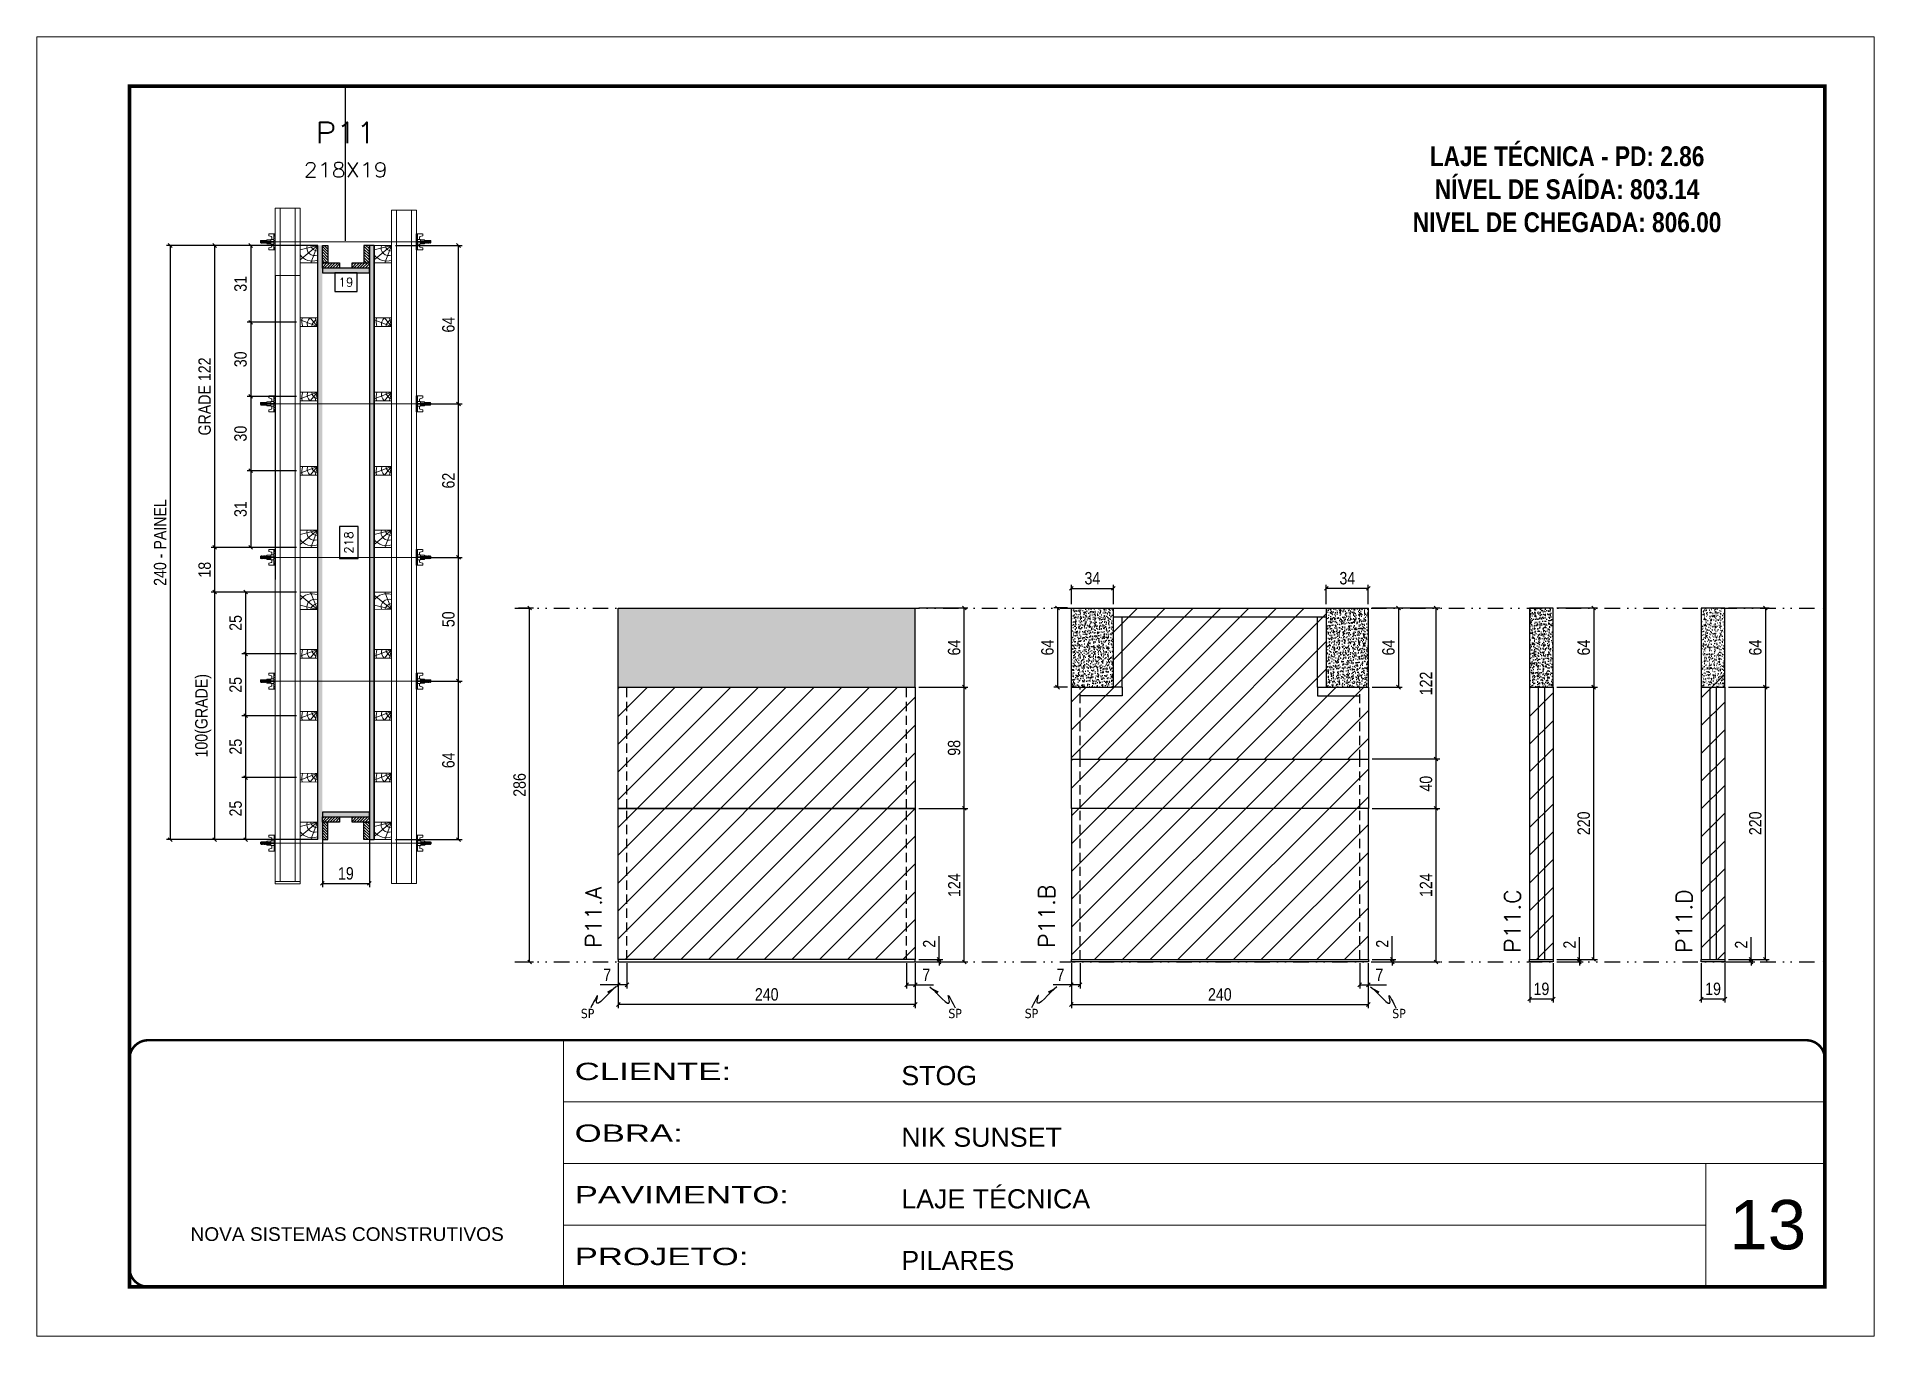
# Model space of a CAD drawing. Extents: x 808 to 7089, y -98 to 17032.
# Drawn here: x 808 to 2293, y 12537 to 13587 of the extents above; entities that cross this region are included whole.
import ezdxf
from ezdxf.enums import TextEntityAlignment as Align

# ---------------------------------------------------------------- set-up
doc = ezdxf.new("R2010")
doc.units = 0
for name, pattern in [('CONTINUO', [0]), ('DASHED', [0.75, 0.5, -0.25]), ('DIVIDE2', [0.625, 0.25, -0.125, 0, -0.125, 0, -0.125]), ('HIDDEN', [0.375, 0.25, -0.125])]:
    doc.linetypes.add(name, pattern=pattern)
for name, color, linetype, lineweight in [('CARIMBO', 255, 'Continuous', 9), ('Folhas', 255, 'Continuous', 9), ('Hachura', 251, 'Continuous', 9), ('Madeira', 126, 'Continuous', 18), ('Perfil Metálico', 224, 'Continuous', 18), ('REAPROVEITAMENTO', 251, 'Continuous', 9), ('SARRAFO DE PRESSAO', 251, 'DASHED', 9), ('Texto Seção', 7, 'Continuous', 15)]:
    doc.layers.add(name, color=color, linetype=linetype, lineweight=lineweight)
for name, color, linetype in [('CHAPA', 1, 'Continuous'), ('COTA', 241, 'Continuous'), ('Cota Seção (2x)', 241, 'Continuous'), ('MEIO_PONT', 93, 'Continuous'), ('NOMENCLATURA', 7, 'Continuous'), ('Nível', 160, 'Continuous'), ('Painéis', 200, 'Continuous'), ('SARR_2.2x7', 40, 'Continuous'), ('SARRAFO', 251, 'Continuous'), ('Sarrafo de Pressão', 42, 'HIDDEN'), ('texto', 7, 'Continuous'), ('Texto de Titulo', 7, 'Continuous'), ('Texto Qtd Sarr', 242, 'Continuous')]:
    doc.layers.add(name, color=color, linetype=linetype)
doc.styles.add('ARIAL', font='arial.ttf')
doc.styles.add('COTA TECNICA', font='techl___.ttf', dxfattribs={"height": 10})
doc.styles.add('COTA TECNICA 2X', font='techl___.ttf', dxfattribs={"height": 10})
doc.styles.add('COTA TECNICA-50', font='techl___.ttf', dxfattribs={"height": 10})
doc.styles.add('REGUA-120', font='ROMANS.shx', dxfattribs={"height": 15})
doc.styles.add('ROMANC', font='techb___.ttf', dxfattribs={"height": 2.5})
doc.styles.add('ROMANS', font='romans.shx')
doc.styles.get("Standard").update_dxf_attribs({"font": 'arial.ttf'})
doc.styles.add('Tecnologia', font='')
doc.styles.get('Tecnologia').set_extended_font_data('Forgotten Futurist')
doc.dimstyles.new('COTA PAINEL-50', dxfattribs={"dimtxt": 10, "dimasz": 3, "dimexe": 3, "dimexo": 3, "dimgap": 3, "dimtad": 1, "dimdec": 1, "dimzin": 12, "dimdsep": 46, "dimtxsty": 'COTA TECNICA-50', "dimblk1": 'OBLIQUE', "dimblk2": 'OBLIQUE', "dimsah": 1, "dimcen": 0.9, "dimclrd": 4, "dimclre": 4, "dimclrt": 240, "dimadec": 1, "dimazin": 3, "dimtfac": 1, "dimtdec": 1, "dimtmove": 0, "dimatfit": 3, "dimfxl": 1, "dimtolj": 1, "dimtzin": 12, "dimarcsym": 0})
doc.dimstyles.new('PAINEL', dxfattribs={"dimtxt": 10, "dimasz": 3, "dimexe": 3, "dimexo": 3, "dimgap": 3, "dimtad": 1, "dimdec": 1, "dimzin": 12, "dimdsep": 46, "dimtxsty": 'COTA TECNICA', "dimblk1": 'OBLIQUE', "dimblk2": 'OBLIQUE', "dimsah": 1, "dimcen": 0.9, "dimclrd": 4, "dimclre": 4, "dimclrt": 240, "dimadec": 1, "dimazin": 3, "dimtfac": 1, "dimtdec": 1, "dimtmove": 0, "dimatfit": 3, "dimfxl": 1, "dimtolj": 1, "dimtzin": 12, "dimarcsym": 0})
doc.dimstyles.new('SECAO PILAR', dxfattribs={"dimtxt": 10, "dimasz": 3, "dimexe": 3, "dimexo": 3, "dimgap": 3, "dimtad": 1, "dimdec": 1, "dimlfac": 0.5, "dimzin": 12, "dimdsep": 46, "dimtxsty": 'COTA TECNICA 2X', "dimblk1": 'OBLIQUE', "dimblk2": 'OBLIQUE', "dimsah": 1, "dimcen": 0.9, "dimclrd": 256, "dimclre": 256, "dimclrt": 256, "dimadec": 1, "dimazin": 3, "dimtfac": 1, "dimtdec": 1, "dimtmove": 0, "dimatfit": 3, "dimfxl": 1, "dimtolj": 1, "dimtzin": 12, "dimarcsym": 0})
doc.dimstyles.new('SECÇÃO 2', dxfattribs={"dimtxt": 7, "dimasz": 6, "dimexe": 0.18, "dimexo": 2, "dimgap": -4, "dimtad": 3, "dimdec": 1, "dimlfac": 0.5, "dimzin": 12, "dimdsep": 46, "dimtxsty": 'ROMANS', "dimblk": 'ARCHTICK', "dimcen": 0.09, "dimse1": 1, "dimse2": 1, "dimsd1": 1, "dimsd2": 1, "dimclrd": 180, "dimclre": 5, "dimclrt": 1, "dimadec": 0, "dimazin": 3, "dimtfac": 1, "dimtdec": 1, "dimtofl": 0, "dimtmove": 0, "dimatfit": 3, "dimldrblk": 'ARCHTICK', "dimfxl": 1, "dimtolj": 1, "dimtzin": 0, "dimarcsym": 0})
doc.dimstyles.get("Standard").update_dxf_attribs({"dimtxt": 0.18, "dimasz": 0.18, "dimexe": 0.18, "dimexo": 0.0625, "dimgap": 0.09, "dimtad": 0, "dimtih": 1, "dimtoh": 1, "dimdec": 4, "dimzin": 0, "dimdsep": 46, "dimtxsty": 'Standard', "dimcen": 0.09, "dimadec": 0, "dimazin": 0, "dimtfac": 1, "dimtdec": 4, "dimtofl": 0, "dimtmove": 0, "dimatfit": 3, "dimfxl": 1, "dimtolj": 1, "dimtzin": 0, "dimarcsym": 0})
pattern_1 = [(135, (-21852.4401, 22542.0765), (-1.12253202, -1.12253202), [])]
pattern_2 = [(50, (-18333.4216, 8792.1778), (5.4655401, -0.4781726), [0.5715, -6.2865]), (355, (-18333.4216, 8792.178), (-1.0573026, 5.7317054), [0.4572, -5.0292175]), (100.451445, (-18332.966, 8792.138), (4.4082374, 5.2535326), [0.4857003, -5.3427073]), (46.1842, (-18333.4216, 8793.702), (8.1323712, -1.2612698), [0.85725, -9.42975]), (96.635558, (-18332.744, 8793.597), (7.122124, 7.4227837), [0.7285507, -8.0140682]), (351.18415, (-18333.422, 8793.702), (7.122124, 7.4227837), [0.685799, -7.543792]), (21, (-18332.6596, 8793.3208), (4.5484317, -3.0679559), [0.5715, -6.2865]), (326, (-18332.6596, 8793.321), (1.8540609, 5.525639), [0.4572, -5.0292]), (71.451445, (-18332.2806, 8793.065), (6.4024926, 2.457683), [0.4857003, -5.3426981]), (37.5, (-18333.4216, 8792.1778), (0.0926581, 2.53665117), [0, -4.96824, 0, -5.1054, 0, -5.04825]), (7.5, (-18333.4216, 8792.1778), (2.00458988, 3.00541724), [0, -2.91084, 0, -4.85394, 0, -1.92405]), (327.5, (-18335.1209, 8792.1778), (4.06771786, -0.17186232), [0, -1.905, 0, -5.9436, 0, -7.8867]), (317.5, (-18335.883, 8792.1778), (4.44387544, 0.76279473), [0, -2.4765, 0, -3.94716, 0, -5.6007])]

msp = doc.modelspace()

# ---------------------------------------------------------------- texts
at = {"layer": 'CARIMBO', "style": 'ARIAL'}
msp.add_text('13', height=40, dxfattribs=at).set_placement((2176.03, 12606.9))
at = {"layer": 'NOMENCLATURA', "color": 2, "insert": (2044.91, 13524.89), "char_height": 16, "attachment_point": 2, "style": 'ROMANC'}
msp.add_mtext_dynamic_manual_height_columns('\\PLAJE TÉCNICA - PD: 2.86\\PNÍVEL DE SAÍDA: 803.14\\PNIVEL DE CHEGADA: 806.00', width=328.3607, gutter_width=1, heights=[0], dxfattribs=at)
at = {"layer": 'texto', "color": 0, "char_height": 7.5, "attachment_point": 5}
for insert in [(1253.32, 12797.49), (1550.34, 12797.49), (1612.08, 12797.49), (1909.1, 12797.49)]:
    msp.add_mtext('{\\fTahoma|b0|i0|c0|p34;\\C4;SP}', dxfattribs=dict(at, insert=insert))
at = {"layer": 'Texto Seção', "char_height": 13, "width": 285.3299, "attachment_point": 7, "rotation": 90, "style": 'REGUA-120'}
for s, insert in [('P11.A', (1264.63, 12850.42)), ('P11.B', (1630.86, 12850.42)), ('P11.C', (2007.24, 12846.58)), ('P11.D', (2145.95, 12846.58))]:
    msp.add_mtext(s, dxfattribs=dict(at, insert=insert))

# ---------------------------------------------------------------- blocks, each defined once
blk = doc.blocks.new('9999999999')
at = {"color": 30, "linetype": 'CONTINUO'}
for p, q in [((98564.6, 34230.2), (98564.6, 34429.4)), ((98564.6, 34379.6), (99584, 34379.6)), ((98564.6, 34329.8), (99488, 34329.8)), ((99584, 34329.8), (99488, 34329.8)), ((99488, 34329.8), (99488, 34230.2)), ((98564.6, 34280), (99488, 34280))]:
    blk.add_line(p, q, dxfattribs=at)
at = {"color": 30, "linetype": 'CONTINUO', "const_width": 2}
blk.add_lwpolyline([(99584, 34230.2), (99584, 34414.4, 0.414214), (99569, 34429.4), (98229, 34429.4, 0.414214), (98214, 34414.4), (98214, 34245.2, 0.414214), (98229, 34230.2), (99584, 34230.2)], format="xyb", dxfattribs=at)
at = {"layer": 'Folhas'}
blk.add_lwpolyline([(98139, 34190.2), (99624, 34190.2), (99624, 35240.2), (98139, 35240.2)], close=True, dxfattribs=at)
at = {"layer": 'Folhas', "color": 30, "const_width": 3}
blk.add_lwpolyline([(98214, 34230.2), (99584, 34230.2), (99584, 35200.2), (98214, 35200.2)], close=True, dxfattribs=at)
at = {"color": 7, "linetype": 'Continuous', "ltscale": 5, "style": 'ARIAL'}
for s, height, p in [('STOG', 15.48, (98837.7, 34393.1)), ('NIK SUNSET', 15.48, (98837.7, 34343.3)), ('LAJE TÉCNICA', 15.483, (98837.7, 34293.5)), ('NOVA SISTEMAS CONSTRUTIVOS', 11.059, (98263.2, 34267.2)), ('PILARES', 15.48, (98837.7, 34243.7))]:
    blk.add_text(s, height=height, dxfattribs=at).set_placement(p)
at = {"layer": 'Folhas', "color": 7, "style": 'Tecnologia', "width": 1.5}
for s, p in [('CLIENTE:', (98573.7, 34397.2)), ('OBRA:', (98573.7, 34347.3)), ('PAVIMENTO:', (98573.7, 34297.5)), ('PROJETO:', (98573.7, 34247.7))]:
    blk.add_text(s, height=14, dxfattribs=at).set_placement(p)
blk = doc.blocks.new('titulo1')
at = {"layer": 'Defpoints', "color": 252, "linetype": 'HIDDEN', "ltscale": 2}
blk.add_line((0, 0), (0, 125), dxfattribs=at)
at = {"layer": 'Defpoints', "style": 'ROMANS', "oblique": 15}
blk.add_attdef('FOLHA', text='', height=10, dxfattribs=at).set_placement((0, 15.6), align=Align.MIDDLE_CENTER)
at = {"layer": 'Texto Qtd Sarr', "color": 3, "style": 'ROMANS', "oblique": 15}
for tag, height, p in [('TITULO', 17, (0, 71.4)), ('SEÇÃO', 12, (0, 41.5))]:
    blk.add_attdef(tag, text='', height=height, dxfattribs=at).set_placement(p, align=Align.MIDDLE_CENTER)
blk = doc.blocks.new('*D316')
at = {"layer": 'Cota Seção (2x)', "color": 180, "lineweight": -2, "transparency": 16777216}
for p, q in [((1067, 13395.9), (1049, 13395.9)), ((1049, 13395.9), (1049, 13380.9)), ((1067, 13380.9), (1067, 13395.9)), ((1049, 13380.9), (1067, 13380.9))]:
    blk.add_line(p, q, dxfattribs=at)
at = {"layer": 'Defpoints', "color": 0, "transparency": 16777216}
for p in [(1039, 13378.8), (1039, 13376.9), (1077, 13378.8)]:
    blk.add_point(p, dxfattribs=at)
at = {"layer": 'Cota Seção (2x)', "color": 1, "transparency": 16777216, "insert": (1058, 13388.4), "char_height": 7, "attachment_point": 5, "style": 'ROMANS'}
blk.add_mtext('\\A1;19', dxfattribs=at)
blk = doc.blocks.new('_ArchTick')
at = {"color": 0, "linetype": 'ByBlock', "const_width": 0.15}
blk.add_lwpolyline([(-0.5, -0.5), (0.5, 0.5)], dxfattribs=at)
blk = doc.blocks.new('_Oblique')
at = {"color": 0, "linetype": 'ByBlock', "lineweight": -2}
blk.add_line((-0.5, -0.5), (0.5, 0.5), dxfattribs=at)
blk = doc.blocks.new('*D307')
at = {"layer": 'Cota Seção (2x)', "lineweight": -2, "transparency": 16777216}
for p, q in [((1035.3, 13418.1), (913, 13418.1)), ((916, 13418.1), (916, 12938.1)), ((1035.3, 12938.1), (913, 12938.1))]:
    blk.add_line(p, q, dxfattribs=at)
at = {"layer": 'Defpoints', "color": 0, "transparency": 16777216}
for p in [(1038.3, 13418.1), (916, 12938.1), (1038.3, 12938.1)]:
    blk.add_point(p, dxfattribs=at)
at = {"layer": 'Cota Seção (2x)', "lineweight": -2, "transparency": 16777216, "xscale": 3, "yscale": 3, "zscale": 3}
for p, rotation in [((916, 13418.1), 90), ((916, 12938.1), 270)]:
    blk.add_blockref('_Oblique', p, dxfattribs=dict(at, rotation=rotation))
at = {"layer": 'Cota Seção (2x)', "transparency": 16777216, "insert": (907.9, 13178.1), "char_height": 10, "attachment_point": 5, "rotation": 90, "style": 'COTA TECNICA 2X'}
blk.add_mtext('\\A1;240 - PAINEL', dxfattribs=at)
blk = doc.blocks.new('C')
at = {"layer": 'Hachura', "color": 0}
for p, q in [((0, 3.22), (0, -3.22)), ((0.45, 3.22), (0, 3.22)), ((0.46, 3.16), (0, 3.16)), ((0.46, 3.05), (0, 3.05)), ((0.46, 2.88), (0, 2.88)), ((0, 2.75), (0, -1.16)), ((0.46, 2.65), (0, 2.65)), ((0.46, 2.23), (0, 2.23)), ((0.46, 1.51), (0, 1.51)), ((0.39, 0.49), (0.17, 0.49)), ((0.45, -3.23), (0.45, 3.22)), ((0.45, 3.22), (2.58, 3.22)), ((1.74, 0.97), (0.45, 0.97)), ((1.45, 0.1), (0.45, 0.1)), ((1.35, 1.94), (1.35, 0.96)), ((2.58, 2.39), (1.47, 2.09)), ((1.74, -0.97), (1.74, 0.97)), ((1.74, 0.97), (1.74, 0.84)), ((1.74, 0.97), (1.74, 0.84)), ((1.74, 0.84), (3.35, 0.84)), ((3.35, 0.45), (1.74, 0.45)), ((2.58, 3.22), (2.58, 2.39)), ((3.32, 0.84), (3.32, -0.84)), ((3.35, 0.84), (3.35, -0.84)), ((3.68, 0.45), (3.35, 0.45)), ((3.84, -0.52), (3.35, 0.45)), ((3.35, 0.06), (3.67, -0.57)), ((3.68, 0.45), (4.16, -0.52)), ((3.72, 0.5), (4.25, -0.57)), ((4.37, -0.55), (3.83, 0.53)), ((4.15, 0.45), (3.93, 0.45)), ((4.42, -0.52), (3.93, 0.45)), ((4.15, 0.45), (4.26, 0.45)), ((4.26, 0.45), (4.74, -0.52)), ((4.3, 0.5), (4.83, -0.57)), ((4.95, -0.55), (4.41, 0.53)), ((4.51, 0.45), (4.84, 0.45)), ((5, -0.52), (4.51, 0.45)), ((4.84, 0.45), (5.32, -0.52)), ((4.88, 0.5), (5.41, -0.57)), ((5.53, -0.55), (4.99, 0.53)), ((5.58, -0.52), (5.09, 0.45)), ((5.42, 0.45), (5.09, 0.45)), ((5.58, -0.52), (5.09, 0.45)), ((5.42, 0.45), (5.74, -0.19)), ((5.46, 0.5), (5.74, -0.07)), ((5.74, 0.19), (5.57, 0.53)), ((5.74, 0.32), (5.68, 0.45)), ((5.68, 0.45), (5.74, 0.45)), ((5.74, 0.45), (5.9, 0.29)), ((5.74, 0.45), (5.74, -0.52)), ((5.9, -0.36), (5.9, 0.29)), ((0.45, 0), (0, 0)), ((0.46, -1.52), (0, -1.52)), ((0.46, -2.23), (0, -2.23)), ((0.46, -2.65), (0, -2.65)), ((0.46, -2.88), (0, -2.88)), ((0.46, -3.05), (0, -3.05)), ((0.46, -3.16), (0, -3.16)), ((0, -3.22), (2.57, -3.22)), ((0.08, -0.48), (0.29, -0.48)), ((0.29, -0.48), (0.4, -0.48)), ((0.45, 0), (0.45, -0.97)), ((0.45, -0.16), (1.45, -0.16)), ((0.45, -0.65), (0.45, -0.32)), ((0.45, -3.23), (0.45, -0.65)), ((0.45, -0.97), (1.74, -0.97)), ((1.35, -1.94), (1.35, -0.97)), ((2.58, -2.39), (1.47, -2.1)), ((3.35, -0.32), (1.74, -0.32)), ((3.35, -0.84), (1.74, -0.84)), ((2.58, -3.23), (2.58, -2.39)), ((3.35, -0.07), (3.58, -0.52)), ((3.35, -0.52), (3.58, -0.52)), ((3.84, -0.52), (4.16, -0.52)), ((4.42, -0.52), (4.74, -0.52)), ((4.63, -0.52), (4.74, -0.52)), ((5, -0.52), (5.32, -0.52)), ((5.58, -0.52), (5.74, -0.52)), ((5.74, -0.52), (5.9, -0.36)), ((5.74, -0.52), (5.74, -0.52))]:
    blk.add_line(p, q, dxfattribs=at)
for centre, radius, start, end in [((1.52, 1.94), 0.161, 104.74356, 180), ((1.44, -0.03), 0.129, 272.69497, 87.30503), ((3.81, 0.39), 0.143, 25.56881, 154.43119), ((4.39, 0.39), 0.143, 25.56881, 154.43119), ((4.97, 0.39), 0.143, 25.56881, 154.43119), ((5.55, 0.39), 0.143, 25.56881, 154.43119), ((0.17, -0.37), 0.174, 221.74404, 317.85924), ((1.52, -1.94), 0.161, 180, 255.25644), ((3.71, -0.4), 0.174, 222.14076, 318.25596), ((4.29, -0.4), 0.174, 222.14076, 318.25596), ((4.87, -0.4), 0.174, 222.14076, 318.25596), ((5.45, -0.4), 0.174, 222.14076, 318.25596), ((5.61, -0.4), 0.174, 317.85924, 318.25596)]:
    blk.add_arc(centre, radius, start, end, dxfattribs=at)
blk = doc.blocks.new('PONTALETE')
at = {"layer": 'Madeira'}
for q in [(2.71, 7), (7, 5.76), (7, 1.74)]:
    blk.add_line((0, 0), q, dxfattribs=at)
blk.add_lwpolyline([(0, 0), (7, 0), (7, 7), (0, 7)], close=True, dxfattribs=at)
for centre, radius, start, end in [((2.04, 0.06), 6.23, 37.28179, 109.09128), ((1.09, 0.9), 3.19, 343.60304, 109.98471), ((-0.21, -0.78), 3.09, 14.63219, 86.0383)]:
    blk.add_arc(centre, radius, start, end, dxfattribs=at)
blk = doc.blocks.new('MEIO PONTALETE')
at = {"layer": 'Madeira'}
for q in [(2.71, 7), (3.5, 2.88), (3.5, 0.87)]:
    blk.add_line((0, 0), q, dxfattribs=at)
blk.add_lwpolyline([(0, 0), (3.5, 0), (3.5, 7), (0, 7)], close=True, dxfattribs=at)
for centre, radius, start, end in [((2.04, 0.06), 6.23, 76.44987, 109.09128), ((1.09, 0.9), 3.19, 40.90626, 109.98471), ((-0.21, -0.78), 3.09, 14.63219, 86.0383)]:
    blk.add_arc(centre, radius, start, end, dxfattribs=at)
blk = doc.blocks.new('*D325')
at = {"layer": 'Cota Seção (2x)', "lineweight": -2, "transparency": 16777216}
for p, q in [((1018, 13418.1), (978.1, 13418.1)), ((981.1, 13418.1), (981.1, 13356.1)), ((1018, 13356.1), (978.1, 13356.1))]:
    blk.add_line(p, q, dxfattribs=at)
at = {"layer": 'Defpoints', "color": 0, "transparency": 16777216}
for p in [(1021, 13418.1), (981.1, 13356.1), (1021, 13356.1)]:
    blk.add_point(p, dxfattribs=at)
at = {"layer": 'Cota Seção (2x)', "lineweight": -2, "transparency": 16777216, "xscale": 3, "yscale": 3, "zscale": 3}
for p, rotation in [((981.1, 13418.1), 90), ((981.1, 13356.1), 270)]:
    blk.add_blockref('_Oblique', p, dxfattribs=dict(at, rotation=rotation))
at = {"layer": 'Cota Seção (2x)', "transparency": 16777216, "insert": (972.9, 13387.1), "char_height": 10, "attachment_point": 5, "rotation": 90, "style": 'COTA TECNICA 2X'}
blk.add_mtext('\\A1;31', dxfattribs=at)
blk = doc.blocks.new('*D326')
at = {"layer": 'Cota Seção (2x)', "lineweight": -2, "transparency": 16777216}
for p, q in [((1018, 13356.1), (978.1, 13356.1)), ((981.1, 13356.1), (981.1, 13296.1)), ((1018, 13296.1), (978.1, 13296.1))]:
    blk.add_line(p, q, dxfattribs=at)
at = {"layer": 'Defpoints', "color": 0, "transparency": 16777216}
for p in [(1021, 13356.1), (981.1, 13296.1), (1021, 13296.1)]:
    blk.add_point(p, dxfattribs=at)
at = {"layer": 'Cota Seção (2x)', "lineweight": -2, "transparency": 16777216, "xscale": 3, "yscale": 3, "zscale": 3}
for p, rotation in [((981.1, 13356.1), 90), ((981.1, 13296.1), 270)]:
    blk.add_blockref('_Oblique', p, dxfattribs=dict(at, rotation=rotation))
at = {"layer": 'Cota Seção (2x)', "transparency": 16777216, "insert": (972.9, 13326.1), "char_height": 10, "attachment_point": 5, "rotation": 90, "style": 'COTA TECNICA 2X'}
blk.add_mtext('\\A1;30', dxfattribs=at)
blk = doc.blocks.new('*D327')
at = {"layer": 'Cota Seção (2x)', "lineweight": -2, "transparency": 16777216}
for p, q in [((1018, 13296.1), (978.1, 13296.1)), ((981.1, 13296.1), (981.1, 13236.1)), ((1018, 13236.1), (978.1, 13236.1))]:
    blk.add_line(p, q, dxfattribs=at)
at = {"layer": 'Defpoints', "color": 0, "transparency": 16777216}
for p in [(1021, 13296.1), (981.1, 13236.1), (1021, 13236.1)]:
    blk.add_point(p, dxfattribs=at)
at = {"layer": 'Cota Seção (2x)', "lineweight": -2, "transparency": 16777216, "xscale": 3, "yscale": 3, "zscale": 3}
for p, rotation in [((981.1, 13296.1), 90), ((981.1, 13236.1), 270)]:
    blk.add_blockref('_Oblique', p, dxfattribs=dict(at, rotation=rotation))
at = {"layer": 'Cota Seção (2x)', "transparency": 16777216, "insert": (972.9, 13266.1), "char_height": 10, "attachment_point": 5, "rotation": 90, "style": 'COTA TECNICA 2X'}
blk.add_mtext('\\A1;30', dxfattribs=at)
blk = doc.blocks.new('*D328')
at = {"layer": 'Cota Seção (2x)', "lineweight": -2, "transparency": 16777216}
for p, q in [((1018, 13236.1), (978.1, 13236.1)), ((981.1, 13236.1), (981.1, 13174.1)), ((1018, 13174.1), (978.1, 13174.1))]:
    blk.add_line(p, q, dxfattribs=at)
at = {"layer": 'Defpoints', "color": 0, "transparency": 16777216}
for p in [(1021, 13236.1), (981.1, 13174.1), (1021, 13174.1)]:
    blk.add_point(p, dxfattribs=at)
at = {"layer": 'Cota Seção (2x)', "lineweight": -2, "transparency": 16777216, "xscale": 3, "yscale": 3, "zscale": 3}
for p, rotation in [((981.1, 13236.1), 90), ((981.1, 13174.1), 270)]:
    blk.add_blockref('_Oblique', p, dxfattribs=dict(at, rotation=rotation))
at = {"layer": 'Cota Seção (2x)', "transparency": 16777216, "insert": (972.9, 13205.1), "char_height": 10, "attachment_point": 5, "rotation": 90, "style": 'COTA TECNICA 2X'}
blk.add_mtext('\\A1;31', dxfattribs=at)
blk = doc.blocks.new('*D329')
at = {"layer": 'Cota Seção (2x)', "lineweight": -2, "transparency": 16777216}
for p, q in [((1018, 13418.1), (949, 13418.1)), ((952, 13174.1), (952, 13418.1)), ((1018, 13174.1), (949, 13174.1))]:
    blk.add_line(p, q, dxfattribs=at)
at = {"layer": 'Defpoints', "color": 0, "transparency": 16777216}
for p in [(952, 13418.1), (1021, 13418.1), (1021, 13174.1)]:
    blk.add_point(p, dxfattribs=at)
at = {"layer": 'Cota Seção (2x)', "lineweight": -2, "transparency": 16777216, "xscale": 3, "yscale": 3, "zscale": 3}
for p, rotation in [((952, 13418.1), 90), ((952, 13174.1), 270)]:
    blk.add_blockref('_Oblique', p, dxfattribs=dict(at, rotation=rotation))
at = {"layer": 'Cota Seção (2x)', "transparency": 16777216, "insert": (943.9, 13296.1), "char_height": 10, "attachment_point": 5, "rotation": 90, "style": 'COTA TECNICA 2X'}
blk.add_mtext('\\A1;GRADE 122', dxfattribs=at)
blk = doc.blocks.new('*D330')
at = {"layer": 'Cota Seção (2x)', "lineweight": -2, "transparency": 16777216}
for p, q in [((1018, 13174.1), (949, 13174.1)), ((952, 13138.1), (952, 13174.1)), ((1018, 13138.1), (949, 13138.1))]:
    blk.add_line(p, q, dxfattribs=at)
at = {"layer": 'Defpoints', "color": 0, "transparency": 16777216}
for p in [(952, 13174.1), (1021, 13174.1), (1021, 13138.1)]:
    blk.add_point(p, dxfattribs=at)
at = {"layer": 'Cota Seção (2x)', "lineweight": -2, "transparency": 16777216, "xscale": 3, "yscale": 3, "zscale": 3}
for p, rotation in [((952, 13174.1), 90), ((952, 13138.1), 270)]:
    blk.add_blockref('_Oblique', p, dxfattribs=dict(at, rotation=rotation))
at = {"layer": 'Cota Seção (2x)', "transparency": 16777216, "insert": (943.9, 13156.1), "char_height": 10, "attachment_point": 5, "rotation": 90, "style": 'COTA TECNICA 2X'}
blk.add_mtext('\\A1;18', dxfattribs=at)
blk = doc.blocks.new('*D331')
at = {"layer": 'Cota Seção (2x)', "lineweight": -2, "transparency": 16777216}
for p, q in [((1124.6, 13066.1), (1152, 13066.1)), ((1149, 12938.1), (1149, 13066.1)), ((1098, 12938.1), (1152, 12938.1))]:
    blk.add_line(p, q, dxfattribs=at)
at = {"layer": 'Defpoints', "color": 0, "transparency": 16777216}
for p in [(1121.6, 13066.1), (1149, 13066.1), (1095, 12938.1)]:
    blk.add_point(p, dxfattribs=at)
at = {"layer": 'Cota Seção (2x)', "lineweight": -2, "transparency": 16777216, "xscale": 3, "yscale": 3, "zscale": 3}
for p, rotation in [((1149, 13066.1), 90), ((1149, 12938.1), 270)]:
    blk.add_blockref('_Oblique', p, dxfattribs=dict(at, rotation=rotation))
at = {"layer": 'Cota Seção (2x)', "transparency": 16777216, "insert": (1140.9, 13002.1), "char_height": 10, "attachment_point": 5, "rotation": 90, "style": 'COTA TECNICA 2X'}
blk.add_mtext('\\A1;64', dxfattribs=at)
blk = doc.blocks.new('*D332')
at = {"layer": 'Cota Seção (2x)', "lineweight": -2, "transparency": 16777216}
for p, q in [((1117.9, 13166.1), (1152, 13166.1)), ((1149, 13066.1), (1149, 13166.1)), ((1124.6, 13066.1), (1152, 13066.1))]:
    blk.add_line(p, q, dxfattribs=at)
at = {"layer": 'Defpoints', "color": 0, "transparency": 16777216}
for p in [(1114.9, 13166.1), (1149, 13166.1), (1121.6, 13066.1)]:
    blk.add_point(p, dxfattribs=at)
at = {"layer": 'Cota Seção (2x)', "lineweight": -2, "transparency": 16777216, "xscale": 3, "yscale": 3, "zscale": 3}
for p, rotation in [((1149, 13166.1), 90), ((1149, 13066.1), 270)]:
    blk.add_blockref('_Oblique', p, dxfattribs=dict(at, rotation=rotation))
at = {"layer": 'Cota Seção (2x)', "transparency": 16777216, "insert": (1140.9, 13116.1), "char_height": 10, "attachment_point": 5, "rotation": 90, "style": 'COTA TECNICA 2X'}
blk.add_mtext('\\A1;50', dxfattribs=at)
blk = doc.blocks.new('*D333')
at = {"layer": 'Cota Seção (2x)', "lineweight": -2, "transparency": 16777216}
for p, q in [((1117.9, 13290.1), (1152, 13290.1)), ((1149, 13166.1), (1149, 13290.1)), ((1117.9, 13166.1), (1152, 13166.1))]:
    blk.add_line(p, q, dxfattribs=at)
at = {"layer": 'Defpoints', "color": 0, "transparency": 16777216}
for p in [(1114.9, 13290.1), (1149, 13290.1), (1114.9, 13166.1)]:
    blk.add_point(p, dxfattribs=at)
at = {"layer": 'Cota Seção (2x)', "lineweight": -2, "transparency": 16777216, "xscale": 3, "yscale": 3, "zscale": 3}
for p, rotation in [((1149, 13290.1), 90), ((1149, 13166.1), 270)]:
    blk.add_blockref('_Oblique', p, dxfattribs=dict(at, rotation=rotation))
at = {"layer": 'Cota Seção (2x)', "transparency": 16777216, "insert": (1140.9, 13228.1), "char_height": 10, "attachment_point": 5, "rotation": 90, "style": 'COTA TECNICA 2X'}
blk.add_mtext('\\A1;62', dxfattribs=at)
blk = doc.blocks.new('*D334')
at = {"layer": 'Cota Seção (2x)', "lineweight": -2, "transparency": 16777216}
for p, q in [((1098, 13418.1), (1152, 13418.1)), ((1149, 13290.1), (1149, 13418.1)), ((1117.9, 13290.1), (1152, 13290.1))]:
    blk.add_line(p, q, dxfattribs=at)
at = {"layer": 'Defpoints', "color": 0, "transparency": 16777216}
for p in [(1095, 13418.1), (1149, 13418.1), (1114.9, 13290.1)]:
    blk.add_point(p, dxfattribs=at)
at = {"layer": 'Cota Seção (2x)', "lineweight": -2, "transparency": 16777216, "xscale": 3, "yscale": 3, "zscale": 3}
for p, rotation in [((1149, 13418.1), 90), ((1149, 13290.1), 270)]:
    blk.add_blockref('_Oblique', p, dxfattribs=dict(at, rotation=rotation))
at = {"layer": 'Cota Seção (2x)', "transparency": 16777216, "insert": (1140.9, 13354.1), "char_height": 10, "attachment_point": 5, "rotation": 90, "style": 'COTA TECNICA 2X'}
blk.add_mtext('\\A1;64', dxfattribs=at)
blk = doc.blocks.new('*D335')
at = {"layer": 'COTA', "lineweight": -2, "transparency": 16777216}
for p, q in [((1039, 12953.5), (1039, 12899.6)), ((1077, 12953.5), (1077, 12899.6)), ((1039, 12902.6), (1077, 12902.6))]:
    blk.add_line(p, q, dxfattribs=at)
at = {"layer": 'Defpoints', "color": 0, "transparency": 16777216}
for p in [(1039, 12956.5), (1077, 12956.5), (1077, 12902.6)]:
    blk.add_point(p, dxfattribs=at)
at = {"layer": 'COTA', "lineweight": -2, "transparency": 16777216, "xscale": 3, "yscale": 3, "zscale": 3, "rotation": 180}
blk.add_blockref('_Oblique', (1039, 12902.6), dxfattribs=at)
at = {"layer": 'COTA', "lineweight": -2, "transparency": 16777216, "xscale": 3, "yscale": 3, "zscale": 3}
blk.add_blockref('_Oblique', (1077, 12902.6), dxfattribs=at)
at = {"layer": 'COTA', "transparency": 16777216, "insert": (1058, 12910.7), "char_height": 10, "attachment_point": 5, "style": 'COTA TECNICA 2X'}
blk.add_mtext('\\A1;19', dxfattribs=at)
blk = doc.blocks.new('*D308')
at = {"layer": 'Cota Seção (2x)', "lineweight": -2, "transparency": 16777216}
for p, q in [((1018, 13138.1), (974, 13138.1)), ((977, 13138.1), (977, 13088.1)), ((1018, 13088.1), (974, 13088.1))]:
    blk.add_line(p, q, dxfattribs=at)
at = {"layer": 'Defpoints', "color": 0, "transparency": 16777216}
for p in [(1021, 13138.1), (977, 13088.1), (1021, 13088.1)]:
    blk.add_point(p, dxfattribs=at)
at = {"layer": 'Cota Seção (2x)', "lineweight": -2, "transparency": 16777216, "xscale": 3, "yscale": 3, "zscale": 3}
for p, rotation in [((977, 13138.1), 90), ((977, 13088.1), 270)]:
    blk.add_blockref('_Oblique', p, dxfattribs=dict(at, rotation=rotation))
at = {"layer": 'Cota Seção (2x)', "transparency": 16777216, "insert": (968.9, 13113.1), "char_height": 10, "attachment_point": 5, "rotation": 90, "style": 'COTA TECNICA 2X'}
blk.add_mtext('\\A1;25', dxfattribs=at)
blk = doc.blocks.new('*D309')
at = {"layer": 'Cota Seção (2x)', "lineweight": -2, "transparency": 16777216}
for p, q in [((1018, 13138.1), (949, 13138.1)), ((952, 12938.1), (952, 13138.1)), ((1018, 12938.1), (949, 12938.1))]:
    blk.add_line(p, q, dxfattribs=at)
at = {"layer": 'Defpoints', "color": 0, "transparency": 16777216}
for p in [(952, 13138.1), (1021, 13138.1), (1021, 12938.1)]:
    blk.add_point(p, dxfattribs=at)
at = {"layer": 'Cota Seção (2x)', "lineweight": -2, "transparency": 16777216, "xscale": 3, "yscale": 3, "zscale": 3}
for p, rotation in [((952, 13138.1), 90), ((952, 12938.1), 270)]:
    blk.add_blockref('_Oblique', p, dxfattribs=dict(at, rotation=rotation))
at = {"layer": 'Cota Seção (2x)', "transparency": 16777216, "insert": (942.7, 13038.1), "char_height": 10, "attachment_point": 5, "rotation": 90, "style": 'COTA TECNICA 2X'}
blk.add_mtext('\\A1;100(GRADE)', dxfattribs=at)
blk = doc.blocks.new('*D336')
at = {"layer": 'Cota Seção (2x)', "lineweight": -2, "transparency": 16777216}
for p, q in [((1018, 13088.1), (974, 13088.1)), ((977, 13088.1), (977, 13038.1)), ((1018, 13038.1), (974, 13038.1))]:
    blk.add_line(p, q, dxfattribs=at)
at = {"layer": 'Defpoints', "color": 0, "transparency": 16777216}
for p in [(1021, 13088.1), (977, 13038.1), (1021, 13038.1)]:
    blk.add_point(p, dxfattribs=at)
at = {"layer": 'Cota Seção (2x)', "lineweight": -2, "transparency": 16777216, "xscale": 3, "yscale": 3, "zscale": 3}
for p, rotation in [((977, 13088.1), 90), ((977, 13038.1), 270)]:
    blk.add_blockref('_Oblique', p, dxfattribs=dict(at, rotation=rotation))
at = {"layer": 'Cota Seção (2x)', "transparency": 16777216, "insert": (968.9, 13063.1), "char_height": 10, "attachment_point": 5, "rotation": 90, "style": 'COTA TECNICA 2X'}
blk.add_mtext('\\A1;25', dxfattribs=at)
blk = doc.blocks.new('*D337')
at = {"layer": 'Cota Seção (2x)', "lineweight": -2, "transparency": 16777216}
for p, q in [((1018, 13038.1), (974, 13038.1)), ((977, 13038.1), (977, 12988.1)), ((1018, 12988.1), (974, 12988.1))]:
    blk.add_line(p, q, dxfattribs=at)
at = {"layer": 'Defpoints', "color": 0, "transparency": 16777216}
for p in [(1021, 13038.1), (977, 12988.1), (1021, 12988.1)]:
    blk.add_point(p, dxfattribs=at)
at = {"layer": 'Cota Seção (2x)', "lineweight": -2, "transparency": 16777216, "xscale": 3, "yscale": 3, "zscale": 3}
for p, rotation in [((977, 13038.1), 90), ((977, 12988.1), 270)]:
    blk.add_blockref('_Oblique', p, dxfattribs=dict(at, rotation=rotation))
at = {"layer": 'Cota Seção (2x)', "transparency": 16777216, "insert": (968.9, 13013.1), "char_height": 10, "attachment_point": 5, "rotation": 90, "style": 'COTA TECNICA 2X'}
blk.add_mtext('\\A1;25', dxfattribs=at)
blk = doc.blocks.new('*D338')
at = {"layer": 'Cota Seção (2x)', "lineweight": -2, "transparency": 16777216}
for p, q in [((1018, 12988.1), (974, 12988.1)), ((977, 12988.1), (977, 12938.1)), ((1018, 12938.1), (974, 12938.1))]:
    blk.add_line(p, q, dxfattribs=at)
at = {"layer": 'Defpoints', "color": 0, "transparency": 16777216}
for p in [(1021, 12988.1), (977, 12938.1), (1021, 12938.1)]:
    blk.add_point(p, dxfattribs=at)
at = {"layer": 'Cota Seção (2x)', "lineweight": -2, "transparency": 16777216, "xscale": 3, "yscale": 3, "zscale": 3}
for p, rotation in [((977, 12988.1), 90), ((977, 12938.1), 270)]:
    blk.add_blockref('_Oblique', p, dxfattribs=dict(at, rotation=rotation))
at = {"layer": 'Cota Seção (2x)', "transparency": 16777216, "insert": (968.9, 12963.1), "char_height": 10, "attachment_point": 5, "rotation": 90, "style": 'COTA TECNICA 2X'}
blk.add_mtext('\\A1;25', dxfattribs=at)
blk = doc.blocks.new('*D339')
at = {"layer": 'Cota Seção (2x)', "color": 180, "lineweight": -2, "transparency": 16777216}
for p, q in [((1067.8, 13191.1), (1052.8, 13191.1)), ((1052.8, 13191.1), (1052.8, 13165.1)), ((1067.8, 13165.1), (1067.8, 13191.1)), ((1052.8, 13165.1), (1067.8, 13165.1))]:
    blk.add_line(p, q, dxfattribs=at)
at = {"layer": 'Defpoints', "color": 0, "transparency": 16777216}
for p in [(1071.8, 13396.1), (1077, 13396.1), (1077, 12960.1)]:
    blk.add_point(p, dxfattribs=at)
at = {"layer": 'Cota Seção (2x)', "color": 1, "transparency": 16777216, "insert": (1060.3, 13178.1), "char_height": 7, "attachment_point": 5, "rotation": 90, "style": 'ROMANS'}
blk.add_mtext('\\A1;218', dxfattribs=at)
blk = doc.blocks.new('*D340')
at = {"layer": 'COTA', "color": 4, "lineweight": -2, "transparency": 16777216}
for p, q in [((1197.6, 13125.2), (1209.5, 13125.2)), ((1206.5, 12839.2), (1206.5, 13125.2)), ((1197.6, 12839.2), (1209.5, 12839.2))]:
    blk.add_line(p, q, dxfattribs=at)
at = {"layer": 'Defpoints', "color": 0, "transparency": 16777216}
for p in [(1194.6, 13125.2), (1206.5, 13125.2), (1194.6, 12839.2)]:
    blk.add_point(p, dxfattribs=at)
at = {"layer": 'COTA', "color": 4, "lineweight": -2, "transparency": 16777216, "xscale": 3, "yscale": 3, "zscale": 3}
for p, rotation in [((1206.5, 13125.2), 90), ((1206.5, 12839.2), 270)]:
    blk.add_blockref('_Oblique', p, dxfattribs=dict(at, rotation=rotation))
at = {"layer": 'COTA', "color": 240, "transparency": 16777216, "insert": (1198.4, 12982.2), "char_height": 10, "attachment_point": 5, "rotation": 90, "style": 'COTA TECNICA-50'}
blk.add_mtext('\\A1;286', dxfattribs=at)
blk = doc.blocks.new('*D310')
at = {"layer": 'COTA', "color": 4, "lineweight": -2, "transparency": 16777216}
for p, q in [((1278.1, 12838.2), (1278.1, 12801.8)), ((1518.1, 12838.2), (1518.1, 12801.8)), ((1518.1, 12804.8), (1278.1, 12804.8))]:
    blk.add_line(p, q, dxfattribs=at)
at = {"layer": 'Defpoints', "color": 0, "transparency": 16777216}
for p in [(1278.1, 12841.2), (1518.1, 12841.2), (1278.1, 12804.8)]:
    blk.add_point(p, dxfattribs=at)
at = {"layer": 'COTA', "color": 4, "lineweight": -2, "transparency": 16777216, "xscale": 3, "yscale": 3, "zscale": 3, "rotation": 180}
blk.add_blockref('_Oblique', (1278.1, 12804.8), dxfattribs=at)
at = {"layer": 'COTA', "color": 4, "lineweight": -2, "transparency": 16777216, "xscale": 3, "yscale": 3, "zscale": 3}
blk.add_blockref('_Oblique', (1518.1, 12804.8), dxfattribs=at)
at = {"layer": 'COTA', "color": 240, "transparency": 16777216, "insert": (1398.1, 12812.9), "char_height": 10, "attachment_point": 5, "style": 'COTA TECNICA'}
blk.add_mtext('\\A1;240', dxfattribs=at)
blk = doc.blocks.new('*D311')
at = {"layer": 'COTA', "color": 4, "lineweight": -2, "transparency": 16777216}
for p, q in [((1511.1, 12838.2), (1511.1, 12817.7)), ((1518.1, 12836.2), (1518.1, 12817.7)), ((1511.1, 12820.7), (1518.1, 12820.7)), ((1518.1, 12820.7), (1532.8, 12820.7))]:
    blk.add_line(p, q, dxfattribs=at)
at = {"layer": 'Defpoints', "color": 0, "transparency": 16777216}
for p in [(1511.1, 12841.2), (1518.1, 12839.2), (1518.1, 12820.7)]:
    blk.add_point(p, dxfattribs=at)
at = {"layer": 'COTA', "color": 4, "lineweight": -2, "transparency": 16777216, "xscale": 3, "yscale": 3, "zscale": 3, "rotation": 180}
blk.add_blockref('_Oblique', (1511.1, 12820.7), dxfattribs=at)
at = {"layer": 'COTA', "color": 4, "lineweight": -2, "transparency": 16777216, "xscale": 3, "yscale": 3, "zscale": 3}
blk.add_blockref('_Oblique', (1518.1, 12820.7), dxfattribs=at)
at = {"layer": 'COTA', "color": 240, "transparency": 16777216, "insert": (1527, 12828.7), "char_height": 10, "attachment_point": 5, "style": 'COTA TECNICA-50'}
blk.add_mtext('\\A1;7', dxfattribs=at)
blk = doc.blocks.new('*D312')
at = {"layer": 'COTA', "color": 4, "lineweight": -2, "transparency": 16777216}
for p, q in [((1278.1, 12836.2), (1278.1, 12817.7)), ((1285.1, 12838.2), (1285.1, 12817.7)), ((1278.1, 12820.7), (1263.4, 12820.7)), ((1285.1, 12820.7), (1278.1, 12820.7))]:
    blk.add_line(p, q, dxfattribs=at)
at = {"layer": 'Defpoints', "color": 0, "transparency": 16777216}
for p in [(1278.1, 12839.2), (1285.1, 12841.2), (1278.1, 12820.7)]:
    blk.add_point(p, dxfattribs=at)
at = {"layer": 'COTA', "color": 4, "lineweight": -2, "transparency": 16777216, "xscale": 3, "yscale": 3, "zscale": 3, "rotation": 180}
blk.add_blockref('_Oblique', (1278.1, 12820.7), dxfattribs=at)
at = {"layer": 'COTA', "color": 4, "lineweight": -2, "transparency": 16777216, "xscale": 3, "yscale": 3, "zscale": 3}
blk.add_blockref('_Oblique', (1285.1, 12820.7), dxfattribs=at)
at = {"layer": 'COTA', "color": 240, "transparency": 16777216, "insert": (1269.2, 12828.7), "char_height": 10, "attachment_point": 5, "style": 'COTA TECNICA-50'}
blk.add_mtext('\\A1;7', dxfattribs=at)
blk = doc.blocks.new('*D313')
at = {"layer": 'COTA', "color": 4, "linetype": 'ByBlock', "lineweight": -2, "transparency": 16777216}
for p, q in [((1521.1, 12963.2), (1560.7, 12963.2)), ((1557.7, 12839.2), (1557.7, 12963.2)), ((1521.1, 12839.2), (1560.7, 12839.2))]:
    blk.add_line(p, q, dxfattribs=at)
at = {"layer": 'Defpoints', "color": 0, "linetype": 'ByBlock', "transparency": 16777216}
for p in [(1518.1, 12963.2), (1557.7, 12963.2), (1518.1, 12839.2)]:
    blk.add_point(p, dxfattribs=at)
at = {"layer": 'COTA', "color": 4, "linetype": 'ByBlock', "lineweight": -2, "transparency": 16777216, "xscale": 3, "yscale": 3, "zscale": 3}
for p, rotation in [((1557.7, 12963.2), 90), ((1557.7, 12839.2), 270)]:
    blk.add_blockref('_Oblique', p, dxfattribs=dict(at, rotation=rotation))
at = {"layer": 'COTA', "color": 240, "linetype": 'ByBlock', "transparency": 16777216, "insert": (1549.7, 12901.2), "char_height": 10, "attachment_point": 5, "rotation": 90, "style": 'COTA TECNICA'}
blk.add_mtext('\\A1;124', dxfattribs=at)
blk = doc.blocks.new('*D314')
at = {"layer": 'COTA', "color": 4, "lineweight": -2, "transparency": 16777216}
for p, q in [((1537.4, 12841.2), (1537.4, 12860)), ((1521.1, 12841.2), (1540.4, 12841.2)), ((1521.1, 12839.2), (1540.4, 12839.2)), ((1537.4, 12839.2), (1537.4, 12841.2)), ((1537.4, 12839.2), (1537.4, 12836.2))]:
    blk.add_line(p, q, dxfattribs=at)
at = {"layer": 'Defpoints', "color": 0, "transparency": 16777216}
for p in [(1518.1, 12841.2), (1518.1, 12839.2), (1537.4, 12839.2)]:
    blk.add_point(p, dxfattribs=at)
at = {"layer": 'COTA', "color": 4, "lineweight": -2, "transparency": 16777216, "xscale": 3, "yscale": 3, "zscale": 3}
for p, rotation in [((1537.4, 12841.2), 270), ((1537.4, 12839.2), 90)]:
    blk.add_blockref('_Oblique', p, dxfattribs=dict(at, rotation=rotation))
at = {"layer": 'COTA', "color": 240, "transparency": 16777216, "insert": (1529.4, 12853.9), "char_height": 10, "attachment_point": 5, "rotation": 90, "style": 'COTA TECNICA-50'}
blk.add_mtext('\\A1;2', dxfattribs=at)
blk = doc.blocks.new('*D315')
at = {"layer": 'COTA', "color": 4, "linetype": 'ByBlock', "lineweight": -2, "transparency": 16777216}
for p, q in [((1521.1, 12963.2), (1560.7, 12963.2)), ((1557.7, 12839.2), (1557.7, 12963.2)), ((1521.1, 12839.2), (1560.7, 12839.2))]:
    blk.add_line(p, q, dxfattribs=at)
at = {"layer": 'Defpoints', "color": 0, "linetype": 'ByBlock', "transparency": 16777216}
for p in [(1518.1, 12963.2), (1557.7, 12963.2), (1518.1, 12839.2)]:
    blk.add_point(p, dxfattribs=at)
at = {"layer": 'COTA', "color": 4, "linetype": 'ByBlock', "lineweight": -2, "transparency": 16777216, "xscale": 3, "yscale": 3, "zscale": 3}
for p, rotation in [((1557.7, 12963.2), 90), ((1557.7, 12839.2), 270)]:
    blk.add_blockref('_Oblique', p, dxfattribs=dict(at, rotation=rotation))
at = {"layer": 'COTA', "color": 240, "linetype": 'ByBlock', "transparency": 16777216, "insert": (1549.7, 12901.2), "char_height": 10, "attachment_point": 5, "rotation": 90, "style": 'COTA TECNICA'}
blk.add_mtext('\\A1;124', dxfattribs=at)
blk = doc.blocks.new('*D293')
at = {"layer": 'COTA', "color": 4, "lineweight": -2, "transparency": 16777216}
for p, q in [((1521.1, 13061.2), (1560.7, 13061.2)), ((1557.7, 12963.2), (1557.7, 13061.2)), ((1521.1, 12963.2), (1560.7, 12963.2))]:
    blk.add_line(p, q, dxfattribs=at)
at = {"layer": 'Defpoints', "color": 0, "transparency": 16777216}
for p in [(1518.1, 13061.2), (1557.7, 13061.2), (1518.1, 12963.2)]:
    blk.add_point(p, dxfattribs=at)
at = {"layer": 'COTA', "color": 4, "lineweight": -2, "transparency": 16777216, "xscale": 3, "yscale": 3, "zscale": 3}
for p, rotation in [((1557.7, 13061.2), 90), ((1557.7, 12963.2), 270)]:
    blk.add_blockref('_Oblique', p, dxfattribs=dict(at, rotation=rotation))
at = {"layer": 'COTA', "color": 240, "transparency": 16777216, "insert": (1549.6, 13012.2), "char_height": 10, "attachment_point": 5, "rotation": 90, "style": 'COTA TECNICA-50'}
blk.add_mtext('\\A1;98', dxfattribs=at)
blk = doc.blocks.new('*D294')
at = {"layer": 'COTA', "color": 4, "lineweight": -2, "transparency": 16777216}
for p, q in [((1521.1, 13125.2), (1560.7, 13125.2)), ((1557.7, 13061.2), (1557.7, 13125.2)), ((1521.1, 13061.2), (1560.7, 13061.2))]:
    blk.add_line(p, q, dxfattribs=at)
at = {"layer": 'Defpoints', "color": 0, "transparency": 16777216}
for p in [(1518.1, 13125.2), (1557.7, 13125.2), (1518.1, 13061.2)]:
    blk.add_point(p, dxfattribs=at)
at = {"layer": 'COTA', "color": 4, "lineweight": -2, "transparency": 16777216, "xscale": 3, "yscale": 3, "zscale": 3}
for p, rotation in [((1557.7, 13125.2), 90), ((1557.7, 13061.2), 270)]:
    blk.add_blockref('_Oblique', p, dxfattribs=dict(at, rotation=rotation))
at = {"layer": 'COTA', "color": 240, "transparency": 16777216, "insert": (1549.6, 13093.2), "char_height": 10, "attachment_point": 5, "rotation": 90, "style": 'COTA TECNICA-50'}
blk.add_mtext('\\A1;64', dxfattribs=at)
blk = doc.blocks.new('*D295')
at = {"layer": 'COTA', "color": 4, "lineweight": -2, "transparency": 16777216}
for p, q in [((1644.3, 12838.2), (1644.3, 12801.8)), ((1884.3, 12838.2), (1884.3, 12801.8)), ((1644.3, 12804.8), (1884.3, 12804.8))]:
    blk.add_line(p, q, dxfattribs=at)
at = {"layer": 'Defpoints', "color": 0, "transparency": 16777216}
for p in [(1644.3, 12841.2), (1884.3, 12841.2), (1884.3, 12804.8)]:
    blk.add_point(p, dxfattribs=at)
at = {"layer": 'COTA', "color": 4, "lineweight": -2, "transparency": 16777216, "xscale": 3, "yscale": 3, "zscale": 3, "rotation": 180}
blk.add_blockref('_Oblique', (1644.3, 12804.8), dxfattribs=at)
at = {"layer": 'COTA', "color": 4, "lineweight": -2, "transparency": 16777216, "xscale": 3, "yscale": 3, "zscale": 3}
blk.add_blockref('_Oblique', (1884.3, 12804.8), dxfattribs=at)
at = {"layer": 'COTA', "color": 240, "transparency": 16777216, "insert": (1764.3, 12812.9), "char_height": 10, "attachment_point": 5, "style": 'COTA TECNICA'}
blk.add_mtext('\\A1;240', dxfattribs=at)
blk = doc.blocks.new('*D296')
at = {"layer": 'COTA', "color": 4, "lineweight": -2, "transparency": 16777216}
for p, q in [((1644.3, 12836.2), (1644.3, 12817.7)), ((1651.3, 12838.2), (1651.3, 12817.7)), ((1644.3, 12820.7), (1629.6, 12820.7)), ((1651.3, 12820.7), (1644.3, 12820.7))]:
    blk.add_line(p, q, dxfattribs=at)
at = {"layer": 'Defpoints', "color": 0, "transparency": 16777216}
for p in [(1644.3, 12839.2), (1651.3, 12841.2), (1644.3, 12820.7)]:
    blk.add_point(p, dxfattribs=at)
at = {"layer": 'COTA', "color": 4, "lineweight": -2, "transparency": 16777216, "xscale": 3, "yscale": 3, "zscale": 3, "rotation": 180}
blk.add_blockref('_Oblique', (1644.3, 12820.7), dxfattribs=at)
at = {"layer": 'COTA', "color": 4, "lineweight": -2, "transparency": 16777216, "xscale": 3, "yscale": 3, "zscale": 3}
blk.add_blockref('_Oblique', (1651.3, 12820.7), dxfattribs=at)
at = {"layer": 'COTA', "color": 240, "transparency": 16777216, "insert": (1635.5, 12828.7), "char_height": 10, "attachment_point": 5, "style": 'COTA TECNICA-50'}
blk.add_mtext('\\A1;7', dxfattribs=at)
blk = doc.blocks.new('*D297')
at = {"layer": 'COTA', "color": 4, "lineweight": -2, "transparency": 16777216}
for p, q in [((1877.3, 12838.2), (1877.3, 12817.7)), ((1884.3, 12836.2), (1884.3, 12817.7)), ((1877.3, 12820.7), (1884.3, 12820.7)), ((1884.3, 12820.7), (1899.1, 12820.7))]:
    blk.add_line(p, q, dxfattribs=at)
at = {"layer": 'Defpoints', "color": 0, "transparency": 16777216}
for p in [(1877.3, 12841.2), (1884.3, 12839.2), (1884.3, 12820.7)]:
    blk.add_point(p, dxfattribs=at)
at = {"layer": 'COTA', "color": 4, "lineweight": -2, "transparency": 16777216, "xscale": 3, "yscale": 3, "zscale": 3, "rotation": 180}
blk.add_blockref('_Oblique', (1877.3, 12820.7), dxfattribs=at)
at = {"layer": 'COTA', "color": 4, "lineweight": -2, "transparency": 16777216, "xscale": 3, "yscale": 3, "zscale": 3}
blk.add_blockref('_Oblique', (1884.3, 12820.7), dxfattribs=at)
at = {"layer": 'COTA', "color": 240, "transparency": 16777216, "insert": (1893.2, 12828.7), "char_height": 10, "attachment_point": 5, "style": 'COTA TECNICA-50'}
blk.add_mtext('\\A1;7', dxfattribs=at)
blk = doc.blocks.new('*D298')
at = {"layer": 'COTA', "color": 4, "linetype": 'ByBlock', "lineweight": -2, "transparency": 16777216}
for p, q in [((1887.3, 12963.2), (1942, 12963.2)), ((1939, 12839.2), (1939, 12963.2)), ((1887.3, 12839.2), (1942, 12839.2))]:
    blk.add_line(p, q, dxfattribs=at)
at = {"layer": 'Defpoints', "color": 0, "linetype": 'ByBlock', "transparency": 16777216}
for p in [(1884.3, 12963.2), (1939, 12963.2), (1884.3, 12839.2)]:
    blk.add_point(p, dxfattribs=at)
at = {"layer": 'COTA', "color": 4, "linetype": 'ByBlock', "lineweight": -2, "transparency": 16777216, "xscale": 3, "yscale": 3, "zscale": 3}
for p, rotation in [((1939, 12963.2), 90), ((1939, 12839.2), 270)]:
    blk.add_blockref('_Oblique', p, dxfattribs=dict(at, rotation=rotation))
at = {"layer": 'COTA', "color": 240, "linetype": 'ByBlock', "transparency": 16777216, "insert": (1930.9, 12901.2), "char_height": 10, "attachment_point": 5, "rotation": 90, "style": 'COTA TECNICA'}
blk.add_mtext('\\A1;124', dxfattribs=at)
blk = doc.blocks.new('*D299')
at = {"layer": 'COTA', "color": 4, "lineweight": -2, "transparency": 16777216}
for p, q in [((1903.6, 12841.2), (1903.6, 12860)), ((1887.3, 12841.2), (1906.6, 12841.2)), ((1887.3, 12839.2), (1906.6, 12839.2)), ((1903.6, 12839.2), (1903.6, 12841.2)), ((1903.6, 12839.2), (1903.6, 12836.2))]:
    blk.add_line(p, q, dxfattribs=at)
at = {"layer": 'Defpoints', "color": 0, "transparency": 16777216}
for p in [(1884.3, 12841.2), (1884.3, 12839.2), (1903.6, 12839.2)]:
    blk.add_point(p, dxfattribs=at)
at = {"layer": 'COTA', "color": 4, "lineweight": -2, "transparency": 16777216, "xscale": 3, "yscale": 3, "zscale": 3}
for p, rotation in [((1903.6, 12841.2), 270), ((1903.6, 12839.2), 90)]:
    blk.add_blockref('_Oblique', p, dxfattribs=dict(at, rotation=rotation))
at = {"layer": 'COTA', "color": 240, "transparency": 16777216, "insert": (1895.6, 12853.9), "char_height": 10, "attachment_point": 5, "rotation": 90, "style": 'COTA TECNICA-50'}
blk.add_mtext('\\A1;2', dxfattribs=at)
blk = doc.blocks.new('*D300')
at = {"layer": 'COTA', "color": 4, "linetype": 'ByBlock', "lineweight": -2, "transparency": 16777216}
for p, q in [((1887.3, 12963.2), (1942, 12963.2)), ((1939, 12839.2), (1939, 12963.2)), ((1887.3, 12839.2), (1942, 12839.2))]:
    blk.add_line(p, q, dxfattribs=at)
at = {"layer": 'Defpoints', "color": 0, "linetype": 'ByBlock', "transparency": 16777216}
for p in [(1884.3, 12963.2), (1939, 12963.2), (1884.3, 12839.2)]:
    blk.add_point(p, dxfattribs=at)
at = {"layer": 'COTA', "color": 4, "linetype": 'ByBlock', "lineweight": -2, "transparency": 16777216, "xscale": 3, "yscale": 3, "zscale": 3}
for p, rotation in [((1939, 12963.2), 90), ((1939, 12839.2), 270)]:
    blk.add_blockref('_Oblique', p, dxfattribs=dict(at, rotation=rotation))
at = {"layer": 'COTA', "color": 240, "linetype": 'ByBlock', "transparency": 16777216, "insert": (1930.9, 12901.2), "char_height": 10, "attachment_point": 5, "rotation": 90, "style": 'COTA TECNICA'}
blk.add_mtext('\\A1;124', dxfattribs=at)
blk = doc.blocks.new('*D301')
at = {"layer": 'COTA', "color": 4, "lineweight": -2, "transparency": 16777216}
for p, q in [((1887.3, 13003.2), (1942, 13003.2)), ((1939, 12963.2), (1939, 13003.2)), ((1887.3, 12963.2), (1942, 12963.2))]:
    blk.add_line(p, q, dxfattribs=at)
at = {"layer": 'Defpoints', "color": 0, "transparency": 16777216}
for p in [(1884.3, 13003.2), (1939, 13003.2), (1884.3, 12963.2)]:
    blk.add_point(p, dxfattribs=at)
at = {"layer": 'COTA', "color": 4, "lineweight": -2, "transparency": 16777216, "xscale": 3, "yscale": 3, "zscale": 3}
for p, rotation in [((1939, 13003.2), 90), ((1939, 12963.2), 270)]:
    blk.add_blockref('_Oblique', p, dxfattribs=dict(at, rotation=rotation))
at = {"layer": 'COTA', "color": 240, "transparency": 16777216, "insert": (1930.9, 12983.2), "char_height": 10, "attachment_point": 5, "rotation": 90, "style": 'COTA TECNICA-50'}
blk.add_mtext('\\A1;40', dxfattribs=at)
blk = doc.blocks.new('*D302')
at = {"layer": 'COTA', "color": 4, "lineweight": -2, "transparency": 16777216}
for p, q in [((1887.3, 13125.2), (1942, 13125.2)), ((1939, 13003.2), (1939, 13125.2)), ((1887.3, 13003.2), (1942, 13003.2))]:
    blk.add_line(p, q, dxfattribs=at)
at = {"layer": 'Defpoints', "color": 0, "transparency": 16777216}
for p in [(1884.3, 13125.2), (1939, 13125.2), (1884.3, 13003.2)]:
    blk.add_point(p, dxfattribs=at)
at = {"layer": 'COTA', "color": 4, "lineweight": -2, "transparency": 16777216, "xscale": 3, "yscale": 3, "zscale": 3}
for p, rotation in [((1939, 13125.2), 90), ((1939, 13003.2), 270)]:
    blk.add_blockref('_Oblique', p, dxfattribs=dict(at, rotation=rotation))
at = {"layer": 'COTA', "color": 240, "transparency": 16777216, "insert": (1930.9, 13064.2), "char_height": 10, "attachment_point": 5, "rotation": 90, "style": 'COTA TECNICA-50'}
blk.add_mtext('\\A1;122', dxfattribs=at)
blk = doc.blocks.new('*D303')
at = {"layer": 'COTA', "color": 4, "lineweight": -2, "transparency": 16777216}
for p, q in [((2014.7, 12838.2), (2014.7, 12806.3)), ((2033.7, 12838.2), (2033.7, 12806.3)), ((2014.7, 12809.3), (2033.7, 12809.3))]:
    blk.add_line(p, q, dxfattribs=at)
at = {"layer": 'Defpoints', "color": 0, "transparency": 16777216}
for p in [(2014.7, 12841.2), (2033.7, 12841.2), (2033.7, 12809.3)]:
    blk.add_point(p, dxfattribs=at)
at = {"layer": 'COTA', "color": 4, "lineweight": -2, "transparency": 16777216, "xscale": 3, "yscale": 3, "zscale": 3, "rotation": 180}
blk.add_blockref('_Oblique', (2014.7, 12809.3), dxfattribs=at)
at = {"layer": 'COTA', "color": 4, "lineweight": -2, "transparency": 16777216, "xscale": 3, "yscale": 3, "zscale": 3}
blk.add_blockref('_Oblique', (2033.7, 12809.3), dxfattribs=at)
at = {"layer": 'COTA', "color": 240, "transparency": 16777216, "insert": (2024.2, 12817.4), "char_height": 10, "attachment_point": 5, "style": 'COTA TECNICA'}
blk.add_mtext('\\A1;19', dxfattribs=at)
blk = doc.blocks.new('*D304')
at = {"layer": 'COTA', "color": 4, "lineweight": -2, "transparency": 16777216}
for p, q in [((2054.9, 12841.2), (2054.9, 12859.3)), ((2036.7, 12841.2), (2057.9, 12841.2)), ((2036.7, 12839.2), (2057.9, 12839.2)), ((2054.9, 12839.2), (2054.9, 12841.2)), ((2054.9, 12839.2), (2054.9, 12836.2))]:
    blk.add_line(p, q, dxfattribs=at)
at = {"layer": 'Defpoints', "color": 0, "transparency": 16777216}
for p in [(2033.7, 12841.2), (2033.7, 12839.2), (2054.9, 12841.2)]:
    blk.add_point(p, dxfattribs=at)
at = {"layer": 'COTA', "color": 4, "lineweight": -2, "transparency": 16777216, "xscale": 3, "yscale": 3, "zscale": 3}
for p, rotation in [((2054.9, 12841.2), 270), ((2054.9, 12839.2), 90)]:
    blk.add_blockref('_Oblique', p, dxfattribs=dict(at, rotation=rotation))
at = {"layer": 'COTA', "color": 240, "transparency": 16777216, "insert": (2046.9, 12853.2), "char_height": 10, "attachment_point": 5, "rotation": 90, "style": 'COTA TECNICA-50'}
blk.add_mtext('\\A1;2', dxfattribs=at)
blk = doc.blocks.new('*D317')
at = {"layer": 'COTA', "color": 4, "linetype": 'ByBlock', "lineweight": -2, "transparency": 16777216}
for p, q in [((2036.7, 13125.2), (2069.5, 13125.2)), ((2066.5, 13125.2), (2066.5, 13061.1)), ((2036.7, 13061.1), (2069.5, 13061.1))]:
    blk.add_line(p, q, dxfattribs=at)
at = {"layer": 'Defpoints', "color": 0, "linetype": 'ByBlock', "transparency": 16777216}
for p in [(2033.7, 13125.2), (2033.7, 13061.1), (2066.5, 13061.1)]:
    blk.add_point(p, dxfattribs=at)
at = {"layer": 'COTA', "color": 4, "linetype": 'ByBlock', "lineweight": -2, "transparency": 16777216, "xscale": 3, "yscale": 3, "zscale": 3}
for p, rotation in [((2066.5, 13125.2), 90), ((2066.5, 13061.1), 270)]:
    blk.add_blockref('_Oblique', p, dxfattribs=dict(at, rotation=rotation))
at = {"layer": 'COTA', "color": 240, "linetype": 'ByBlock', "transparency": 16777216, "insert": (2058.4, 13093.2), "char_height": 10, "attachment_point": 5, "rotation": 90, "style": 'COTA TECNICA'}
blk.add_mtext('\\A1;64', dxfattribs=at)
blk = doc.blocks.new('*D318')
at = {"layer": 'COTA', "color": 4, "lineweight": -2, "transparency": 16777216}
for p, q in [((2036.7, 13061.2), (2069.5, 13061.2)), ((2066.5, 12841.2), (2066.5, 13061.2)), ((2036.7, 12841.2), (2069.5, 12841.2))]:
    blk.add_line(p, q, dxfattribs=at)
at = {"layer": 'Defpoints', "color": 0, "transparency": 16777216}
for p in [(2033.7, 13061.2), (2066.5, 13061.2), (2033.7, 12841.2)]:
    blk.add_point(p, dxfattribs=at)
at = {"layer": 'COTA', "color": 4, "lineweight": -2, "transparency": 16777216, "xscale": 3, "yscale": 3, "zscale": 3}
for p, rotation in [((2066.5, 13061.2), 90), ((2066.5, 12841.2), 270)]:
    blk.add_blockref('_Oblique', p, dxfattribs=dict(at, rotation=rotation))
at = {"layer": 'COTA', "color": 240, "transparency": 16777216, "insert": (2058.4, 12951.2), "char_height": 10, "attachment_point": 5, "rotation": 90, "style": 'COTA TECNICA-50'}
blk.add_mtext('\\A1;220', dxfattribs=at)
blk = doc.blocks.new('*D319')
at = {"layer": 'COTA', "color": 4, "lineweight": -2, "transparency": 16777216}
for p, q in [((1850.3, 13128.2), (1850.3, 13144)), ((1884.3, 13128.2), (1884.3, 13144)), ((1884.3, 13141), (1850.3, 13141))]:
    blk.add_line(p, q, dxfattribs=at)
at = {"layer": 'Defpoints', "color": 0, "transparency": 16777216}
for p in [(1850.3, 13141), (1850.3, 13125.2), (1884.3, 13125.2)]:
    blk.add_point(p, dxfattribs=at)
at = {"layer": 'COTA', "color": 4, "lineweight": -2, "transparency": 16777216, "xscale": 3, "yscale": 3, "zscale": 3, "rotation": 180}
blk.add_blockref('_Oblique', (1850.3, 13141), dxfattribs=at)
at = {"layer": 'COTA', "color": 4, "lineweight": -2, "transparency": 16777216, "xscale": 3, "yscale": 3, "zscale": 3}
blk.add_blockref('_Oblique', (1884.3, 13141), dxfattribs=at)
at = {"layer": 'COTA', "color": 240, "transparency": 16777216, "insert": (1867.3, 13149.2), "char_height": 10, "attachment_point": 5, "style": 'COTA TECNICA'}
blk.add_mtext('\\A1;34', dxfattribs=at)
blk = doc.blocks.new('*D320')
at = {"layer": 'COTA', "color": 4, "lineweight": -2, "transparency": 16777216}
for p, q in [((1644.3, 13128.2), (1644.3, 13144)), ((1678.3, 13128.2), (1678.3, 13144)), ((1644.3, 13141), (1678.3, 13141))]:
    blk.add_line(p, q, dxfattribs=at)
at = {"layer": 'Defpoints', "color": 0, "transparency": 16777216}
for p in [(1678.3, 13141), (1644.3, 13125.2), (1678.3, 13125.2)]:
    blk.add_point(p, dxfattribs=at)
at = {"layer": 'COTA', "color": 4, "lineweight": -2, "transparency": 16777216, "xscale": 3, "yscale": 3, "zscale": 3, "rotation": 180}
blk.add_blockref('_Oblique', (1644.3, 13141), dxfattribs=at)
at = {"layer": 'COTA', "color": 4, "lineweight": -2, "transparency": 16777216, "xscale": 3, "yscale": 3, "zscale": 3}
blk.add_blockref('_Oblique', (1678.3, 13141), dxfattribs=at)
at = {"layer": 'COTA', "color": 240, "transparency": 16777216, "insert": (1661.3, 13149.2), "char_height": 10, "attachment_point": 5, "style": 'COTA TECNICA'}
blk.add_mtext('\\A1;34', dxfattribs=at)
blk = doc.blocks.new('*D305')
at = {"layer": 'COTA', "color": 4, "lineweight": -2, "transparency": 16777216}
for p, q in [((2153.4, 12838.2), (2153.4, 12806.3)), ((2172.4, 12838.2), (2172.4, 12806.3)), ((2153.4, 12809.3), (2172.4, 12809.3))]:
    blk.add_line(p, q, dxfattribs=at)
at = {"layer": 'Defpoints', "color": 0, "transparency": 16777216}
for p in [(2153.4, 12841.2), (2172.4, 12841.2), (2172.4, 12809.3)]:
    blk.add_point(p, dxfattribs=at)
at = {"layer": 'COTA', "color": 4, "lineweight": -2, "transparency": 16777216, "xscale": 3, "yscale": 3, "zscale": 3, "rotation": 180}
blk.add_blockref('_Oblique', (2153.4, 12809.3), dxfattribs=at)
at = {"layer": 'COTA', "color": 4, "lineweight": -2, "transparency": 16777216, "xscale": 3, "yscale": 3, "zscale": 3}
blk.add_blockref('_Oblique', (2172.4, 12809.3), dxfattribs=at)
at = {"layer": 'COTA', "color": 240, "transparency": 16777216, "insert": (2162.9, 12817.4), "char_height": 10, "attachment_point": 5, "style": 'COTA TECNICA'}
blk.add_mtext('\\A1;19', dxfattribs=at)
blk = doc.blocks.new('*D306')
at = {"layer": 'COTA', "color": 4, "lineweight": -2, "transparency": 16777216}
for p, q in [((2193.6, 12841.2), (2193.6, 12859.3)), ((2175.4, 12841.2), (2196.6, 12841.2)), ((2175.4, 12839.2), (2196.6, 12839.2)), ((2193.6, 12839.2), (2193.6, 12841.2)), ((2193.6, 12839.2), (2193.6, 12836.2))]:
    blk.add_line(p, q, dxfattribs=at)
at = {"layer": 'Defpoints', "color": 0, "transparency": 16777216}
for p in [(2172.4, 12841.2), (2172.4, 12839.2), (2193.6, 12841.2)]:
    blk.add_point(p, dxfattribs=at)
at = {"layer": 'COTA', "color": 4, "lineweight": -2, "transparency": 16777216, "xscale": 3, "yscale": 3, "zscale": 3}
for p, rotation in [((2193.6, 12841.2), 270), ((2193.6, 12839.2), 90)]:
    blk.add_blockref('_Oblique', p, dxfattribs=dict(at, rotation=rotation))
at = {"layer": 'COTA', "color": 240, "transparency": 16777216, "insert": (2185.6, 12853.2), "char_height": 10, "attachment_point": 5, "rotation": 90, "style": 'COTA TECNICA-50'}
blk.add_mtext('\\A1;2', dxfattribs=at)
blk = doc.blocks.new('*D321')
at = {"layer": 'COTA', "color": 4, "linetype": 'ByBlock', "lineweight": -2, "transparency": 16777216}
for p, q in [((2175.4, 13125.2), (2208.2, 13125.2)), ((2205.2, 13125.2), (2205.2, 13061.1)), ((2175.4, 13061.1), (2208.2, 13061.1))]:
    blk.add_line(p, q, dxfattribs=at)
at = {"layer": 'Defpoints', "color": 0, "linetype": 'ByBlock', "transparency": 16777216}
for p in [(2172.4, 13125.2), (2172.4, 13061.1), (2205.2, 13061.1)]:
    blk.add_point(p, dxfattribs=at)
at = {"layer": 'COTA', "color": 4, "linetype": 'ByBlock', "lineweight": -2, "transparency": 16777216, "xscale": 3, "yscale": 3, "zscale": 3}
for p, rotation in [((2205.2, 13125.2), 90), ((2205.2, 13061.1), 270)]:
    blk.add_blockref('_Oblique', p, dxfattribs=dict(at, rotation=rotation))
at = {"layer": 'COTA', "color": 240, "linetype": 'ByBlock', "transparency": 16777216, "insert": (2197.1, 13093.2), "char_height": 10, "attachment_point": 5, "rotation": 90, "style": 'COTA TECNICA'}
blk.add_mtext('\\A1;64', dxfattribs=at)
blk = doc.blocks.new('*D322')
at = {"layer": 'COTA', "color": 4, "lineweight": -2, "transparency": 16777216}
for p, q in [((2175.4, 13061.2), (2208.2, 13061.2)), ((2205.2, 12841.2), (2205.2, 13061.2)), ((2175.4, 12841.2), (2208.2, 12841.2))]:
    blk.add_line(p, q, dxfattribs=at)
at = {"layer": 'Defpoints', "color": 0, "transparency": 16777216}
for p in [(2172.4, 13061.2), (2205.2, 13061.2), (2172.4, 12841.2)]:
    blk.add_point(p, dxfattribs=at)
at = {"layer": 'COTA', "color": 4, "lineweight": -2, "transparency": 16777216, "xscale": 3, "yscale": 3, "zscale": 3}
for p, rotation in [((2205.2, 13061.2), 90), ((2205.2, 12841.2), 270)]:
    blk.add_blockref('_Oblique', p, dxfattribs=dict(at, rotation=rotation))
at = {"layer": 'COTA', "color": 240, "transparency": 16777216, "insert": (2197.1, 12951.2), "char_height": 10, "attachment_point": 5, "rotation": 90, "style": 'COTA TECNICA-50'}
blk.add_mtext('\\A1;220', dxfattribs=at)
blk = doc.blocks.new('*D323')
at = {"layer": 'COTA', "color": 4, "lineweight": -2, "transparency": 16777216}
for p, q in [((1887.3, 13125.2), (1911.7, 13125.2)), ((1908.7, 13125.2), (1908.7, 13061.2)), ((1887.3, 13061.2), (1911.7, 13061.2))]:
    blk.add_line(p, q, dxfattribs=at)
at = {"layer": 'Defpoints', "color": 0, "transparency": 16777216}
for p in [(1884.3, 13125.2), (1884.3, 13061.2), (1908.7, 13061.2)]:
    blk.add_point(p, dxfattribs=at)
at = {"layer": 'COTA', "color": 4, "lineweight": -2, "transparency": 16777216, "xscale": 3, "yscale": 3, "zscale": 3}
for p, rotation in [((1908.7, 13125.2), 90), ((1908.7, 13061.2), 270)]:
    blk.add_blockref('_Oblique', p, dxfattribs=dict(at, rotation=rotation))
at = {"layer": 'COTA', "color": 240, "transparency": 16777216, "insert": (1900.6, 13093.2), "char_height": 10, "attachment_point": 5, "rotation": 90, "style": 'COTA TECNICA'}
blk.add_mtext('\\A1;64', dxfattribs=at)
blk = doc.blocks.new('*D324')
at = {"layer": 'COTA', "color": 4, "lineweight": -2, "transparency": 16777216}
for p, q in [((1641.3, 13125.2), (1630.1, 13125.2)), ((1633.1, 13125.2), (1633.1, 13061.2)), ((1641.3, 13061.2), (1630.1, 13061.2))]:
    blk.add_line(p, q, dxfattribs=at)
at = {"layer": 'Defpoints', "color": 0, "transparency": 16777216}
for p in [(1644.3, 13125.2), (1633.1, 13061.2), (1644.3, 13061.2)]:
    blk.add_point(p, dxfattribs=at)
at = {"layer": 'COTA', "color": 4, "lineweight": -2, "transparency": 16777216, "xscale": 3, "yscale": 3, "zscale": 3}
for p, rotation in [((1633.1, 13125.2), 90), ((1633.1, 13061.2), 270)]:
    blk.add_blockref('_Oblique', p, dxfattribs=dict(at, rotation=rotation))
at = {"layer": 'COTA', "color": 240, "transparency": 16777216, "insert": (1625, 13093.2), "char_height": 10, "attachment_point": 5, "rotation": 90, "style": 'COTA TECNICA'}
blk.add_mtext('\\A1;64', dxfattribs=at)

# ---------------------------------------------------------------- dimensions: what is measured, and where the dimension line sits
at = {"layer": 'COTA'}
for base, p1, p2, dimstyle, picture, middle in [((1678.33, 13140.95), (1644.33, 13125.17), (1678.33, 13125.17), 'PAINEL', '*D320', (1661.33, 13149.17)), ((1850.33, 13140.95), (1884.33, 13125.17), (1850.33, 13125.17), 'PAINEL', '*D319', (1867.33, 13149.17)), ((1076.97, 12902.65), (1038.97, 12956.5), (1076.97, 12956.5), 'SECAO PILAR', '*D335', (1057.97, 12910.73)), ((1518.1, 12820.66), (1511.1, 12841.17), (1518.1, 12839.17), 'COTA PAINEL-50', '*D311', (1526.96, 12828.73)), ((1884.33, 12820.66), (1877.33, 12841.17), (1884.33, 12839.17), 'COTA PAINEL-50', '*D297', (1893.19, 12828.73))]:
    dim = msp.add_linear_dim(base=base, p1=p1, p2=p2, dimstyle=dimstyle, dxfattribs=at)
    dim.commit()
    dim.dimension.update_dxf_attribs({"geometry": picture, "text_midpoint": middle})
for base, p1, p2, angle, dimstyle, picture, middle in [((1206.49, 13125.17), (1194.64, 12839.17), (1194.64, 13125.17), 90, 'COTA PAINEL-50', '*D340', (1198.37, 12982.17)), ((1557.74, 13125.17), (1518.1, 13061.17), (1518.1, 13125.17), 90, 'COTA PAINEL-50', '*D294', (1549.64, 13093.17)), ((1633.14, 13061.17), (1644.33, 13125.17), (1644.33, 13061.17), 90, 'PAINEL', '*D324', (1625.04, 13093.17)), ((1938.97, 13125.17), (1884.33, 13003.17), (1884.33, 13125.17), 90, 'COTA PAINEL-50', '*D302', (1930.91, 13064.17)), ((1908.69, 13061.17), (1884.33, 13125.17), (1884.33, 13061.17), 90, 'PAINEL', '*D323', (1900.59, 13093.17)), ((1557.74, 13061.17), (1518.1, 12963.17), (1518.1, 13061.17), 90, 'COTA PAINEL-50', '*D293', (1549.64, 13012.17)), ((2066.53, 13061.17), (2033.67, 12841.17), (2033.67, 13061.17), 90, 'COTA PAINEL-50', '*D318', (2058.43, 12951.17)), ((2205.24, 13061.17), (2172.39, 12841.17), (2172.39, 13061.17), 90, 'COTA PAINEL-50', '*D322', (2197.14, 12951.17)), ((1938.97, 13003.17), (1884.33, 12963.17), (1884.33, 13003.17), 90, 'COTA PAINEL-50', '*D301', (1930.87, 12983.17)), ((1278.1, 12820.66), (1285.1, 12841.17), (1278.1, 12839.17), 180, 'COTA PAINEL-50', '*D312', (1269.23, 12828.73)), ((1644.33, 12820.66), (1651.33, 12841.17), (1644.33, 12839.17), 180, 'COTA PAINEL-50', '*D296', (1635.46, 12828.73))]:
    dim = msp.add_linear_dim(base=base, p1=p1, p2=p2, angle=angle, dimstyle=dimstyle, dxfattribs=at)
    dim.commit()
    dim.dimension.update_dxf_attribs({"geometry": picture, "text_midpoint": middle})
at = {"layer": 'COTA', "linetype": 'ByBlock'}
for base, p1, p2, picture, middle in [((2066.53, 13061.14), (2033.67, 13125.17), (2033.67, 13061.14), '*D317', (2058.43, 13093.15)), ((2205.24, 13061.14), (2172.39, 13125.17), (2172.39, 13061.14), '*D321', (2197.14, 13093.15))]:
    dim = msp.add_linear_dim(base=base, p1=p1, p2=p2, angle=90, dimstyle='PAINEL', dxfattribs=at)
    dim.commit()
    dim.dimension.update_dxf_attribs({"geometry": picture, "text_midpoint": middle})
for p1, p2, distance, picture, middle in [((1518.1, 12839.17), (1518.1, 12963.17), -39.64, '*D313', (1549.66, 12901.17)), ((1518.1, 12839.17), (1518.1, 12963.17), -39.64, '*D315', (1549.66, 12901.17)), ((1884.33, 12839.17), (1884.33, 12963.17), -54.64, '*D298', (1930.9, 12901.17)), ((1884.33, 12839.17), (1884.33, 12963.17), -54.64, '*D300', (1930.9, 12901.17))]:
    dim = msp.add_aligned_dim(p1=p1, p2=p2, distance=distance, dimstyle='PAINEL', dxfattribs=at)
    dim.commit()
    dim.dimension.update_dxf_attribs({"geometry": picture, "text_midpoint": middle})
at = {"layer": 'COTA'}
for base, p1, p2, picture, middle in [((1537.35, 12839.17), (1518.1, 12841.17), (1518.1, 12839.17), '*D314', (1537.35, 12853.91)), ((1903.59, 12839.17), (1884.33, 12841.17), (1884.33, 12839.17), '*D299', (1903.59, 12853.91)), ((2054.87, 12841.17), (2033.67, 12839.17), (2033.67, 12841.17), '*D304', (2054.87, 12853.22)), ((2193.58, 12841.17), (2172.39, 12839.17), (2172.39, 12841.17), '*D306', (2193.58, 12853.22))]:
    dim = msp.add_linear_dim(base=base, p1=p1, p2=p2, angle=90, dimstyle='COTA PAINEL-50', dxfattribs=at)
    dim.commit()
    dim.dimension.update_dxf_attribs({"geometry": picture, "text_midpoint": middle, "dimtype": 160})
dim = msp.add_linear_dim(base=(1278.1, 12804.8), p1=(1518.1, 12841.17), p2=(1278.1, 12841.17), angle=180, dimstyle='PAINEL', override={"dimarcsym": 2}, dxfattribs=at)
dim.commit()
dim.dimension.update_dxf_attribs({"geometry": '*D310', "text_midpoint": (1398.1, 12812.91)})
for base, p1, p2, picture, middle in [((1884.33, 12804.8), (1644.33, 12841.17), (1884.33, 12841.17), '*D295', (1764.33, 12812.91)), ((2033.67, 12809.27), (2014.67, 12841.17), (2033.67, 12841.17), '*D303', (2024.17, 12817.36)), ((2172.39, 12809.27), (2153.39, 12841.17), (2172.39, 12841.17), '*D305', (2162.89, 12817.36))]:
    dim = msp.add_linear_dim(base=base, p1=p1, p2=p2, dimstyle='PAINEL', override={"dimarcsym": 2}, dxfattribs=at)
    dim.commit()
    dim.dimension.update_dxf_attribs({"geometry": picture, "text_midpoint": middle})
at = {"layer": 'Cota Seção (2x)', "color": 241}
for base, p1, p2, angle, text, picture, middle in [((916.05, 12938.1), (1038.3, 13418.12), (1038.3, 12938.1), 90, '<> - PAINEL', '*D307', (907.95, 13178.11)), ((951.97, 13418.12), (1020.97, 13174.12), (1020.97, 13418.12), 90, 'GRADE <>', '*D329', (943.87, 13296.12)), ((951.97, 13138.08), (1020.98, 12938.09), (1020.96, 13138.08), 270, '<>(GRADE)', '*D309', (942.75, 13038.09))]:
    dim = msp.add_linear_dim(base=base, p1=p1, p2=p2, angle=angle, text=text, dimstyle='SECAO PILAR', dxfattribs=at)
    dim.commit()
    dim.dimension.update_dxf_attribs({"geometry": picture, "text_midpoint": middle})
for base, p1, p2, angle, dimstyle, picture, middle in [((981.09, 13356.12), (1020.97, 13418.12), (1020.97, 13356.12), 90, 'SECAO PILAR', '*D325', (972.87, 13387.12)), ((1149.03, 13418.12), (1114.91, 13290.1), (1094.97, 13418.12), 90, 'SECAO PILAR', '*D334', (1140.93, 13354.11)), ((1038.97, 13376.94), (1076.97, 13378.8), (1038.97, 13378.8), 180, 'SECÇÃO 2', '*D316', (1057.97, 13388.44)), ((1071.82, 13396.12), (1076.97, 12960.1), (1076.97, 13396.12), 90, 'SECÇÃO 2', '*D339', (1060.32, 13178.11)), ((981.09, 13296.12), (1020.97, 13356.12), (1020.97, 13296.12), 90, 'SECAO PILAR', '*D326', (972.87, 13326.12)), ((981.09, 13236.12), (1020.97, 13296.12), (1020.97, 13236.12), 90, 'SECAO PILAR', '*D327', (972.87, 13266.12)), ((1149.03, 13290.1), (1114.91, 13166.1), (1114.91, 13290.1), 90, 'SECAO PILAR', '*D333', (1140.93, 13228.1)), ((981.09, 13174.12), (1020.97, 13236.12), (1020.97, 13174.12), 90, 'SECAO PILAR', '*D328', (972.87, 13205.12)), ((951.97, 13174.12), (1021.02, 13138.08), (1020.97, 13174.12), 90, 'SECAO PILAR', '*D330', (943.87, 13156.1)), ((1149.03, 13166.1), (1121.56, 13066.11), (1114.91, 13166.1), 90, 'SECAO PILAR', '*D332', (1140.92, 13116.11)), ((977.03, 13088.08), (1020.96, 13138.08), (1020.97, 13088.08), 270, 'SECAO PILAR', '*D308', (968.92, 13113.08)), ((977.03, 13038.08), (1020.97, 13088.08), (1020.97, 13038.08), 270, 'SECAO PILAR', '*D336', (968.92, 13063.08)), ((1149.03, 13066.11), (1095.01, 12938.1), (1121.56, 13066.11), 90, 'SECAO PILAR', '*D331', (1140.93, 13002.11)), ((977.03, 12988.08), (1020.97, 13038.08), (1020.97, 12988.08), 270, 'SECAO PILAR', '*D337', (968.92, 13013.08)), ((977.03, 12938.09), (1020.97, 12988.08), (1020.97, 12938.09), 270, 'SECAO PILAR', '*D338', (968.92, 12963.09))]:
    dim = msp.add_linear_dim(base=base, p1=p1, p2=p2, angle=angle, dimstyle=dimstyle, dxfattribs=at)
    dim.commit()
    dim.dimension.update_dxf_attribs({"geometry": picture, "text_midpoint": middle})

# ---------------------------------------------------------------- hatches: boundary and pattern name
at = {"layer": 'COTA', "linetype": 'ByBlock'}
h = msp.add_hatch(dxfattribs=at)
h.set_pattern_fill('AR-CONC', color=256, scale=0.03)
h.set_pattern_definition([(50, (-7122.9914, 9013.1733), (5.46554, -0.4781726), [0.5715, -6.2865]), (355, (-7122.9914, 9013.1733), (-1.0573026, 5.7317054), [0.4572, -5.0292175]), (100.451445, (-7122.536, 9013.1335), (4.4082374, 5.2535326), [0.4857003, -5.3427073]), (46.1842, (-7122.9914, 9014.697), (8.132371, -1.26127), [0.85725, -9.42975]), (96.63556, (-7122.314, 9014.592), (7.122124, 7.422784), [0.728551, -8.014068]), (351.18415, (-7122.9914, 9014.697), (7.122124, 7.422784), [0.685799, -7.543792]), (21, (-7122.2294, 9014.3163), (4.5484317, -3.067956), [0.5715, -6.2865]), (326, (-7122.2294, 9014.3163), (1.854061, 5.525639), [0.4572, -5.0292]), (71.451445, (-7121.8504, 9014.0606), (6.4024926, 2.457683), [0.4857003, -5.342698]), (37.5, (-7122.9914, 9013.1733), (0.0926581, 2.53665117), [0, -4.96824, 0, -5.1054, 0, -5.04825]), (7.5, (-7122.9914, 9013.1733), (2.0045899, 3.00541724), [0, -2.91084, 0, -4.85394, 0, -1.92405]), (327.5, (-7124.6907, 9013.1733), (4.06771786, -0.1718623), [0, -1.905, 0, -5.9436, 0, -7.8867]), (317.5, (-7125.4527, 9013.1733), (4.4438754, 0.7627947), [0, -2.4765, 0, -3.94716, 0, -5.6007])])
h.paths.add_polyline_path([(1278.1, 13125.17), (1278.1, 13061.17), (1518.1, 13061.17), (1518.1, 13125.17)])
h = msp.add_hatch(dxfattribs=at)
h.set_pattern_fill('AR-CONC', color=256, scale=0.03)
h.set_pattern_definition(pattern_2)
h.paths.add_polyline_path([(1678.33, 13125.17), (1644.33, 13125.17), (1644.33, 13061.17), (1678.33, 13061.17)])
h = msp.add_hatch(dxfattribs=at)
h.set_pattern_fill('AR-CONC', color=256, scale=0.03)
h.set_pattern_definition(pattern_2)
h.paths.add_polyline_path([(1884.33, 13125.17), (1850.33, 13125.17), (1850.33, 13061.17), (1884.33, 13061.17)])
h = msp.add_hatch(dxfattribs=at)
h.set_pattern_fill('AR-CONC', color=256, scale=0.03)
h.set_pattern_definition([(50, (-7074.4487, 9013.1733), (5.46554, -0.4781726), [0.5715, -6.2865]), (355, (-7074.4487, 9013.1733), (-1.0573026, 5.7317054), [0.4572, -5.0292175]), (100.451445, (-7073.993, 9013.1335), (4.4082374, 5.2535326), [0.4857003, -5.3427073]), (46.1842, (-7074.449, 9014.697), (8.132371, -1.26127), [0.85725, -9.42975]), (96.63556, (-7073.771, 9014.592), (7.122124, 7.422784), [0.728551, -8.014068]), (351.18415, (-7074.449, 9014.697), (7.122124, 7.422784), [0.685799, -7.543792]), (21, (-7073.6867, 9014.3163), (4.5484317, -3.067956), [0.5715, -6.2865]), (326, (-7073.6867, 9014.3163), (1.854061, 5.525639), [0.4572, -5.0292]), (71.451445, (-7073.3077, 9014.0606), (6.4024926, 2.457683), [0.4857003, -5.342698]), (37.5, (-7074.4487, 9013.1733), (0.0926581, 2.53665117), [0, -4.96824, 0, -5.1054, 0, -5.04825]), (7.5, (-7074.4487, 9013.1733), (2.0045899, 3.00541724), [0, -2.91084, 0, -4.85394, 0, -1.92405]), (327.5, (-7076.148, 9013.1733), (4.06771786, -0.1718623), [0, -1.905, 0, -5.9436, 0, -7.8867]), (317.5, (-7076.91, 9013.1733), (4.4438754, 0.7627947), [0, -2.4765, 0, -3.94716, 0, -5.6007])])
h.paths.add_polyline_path([(2033.67, 13125.17), (2014.67, 13125.17), (2014.67, 13061.14), (2033.67, 13061.14)])
h = msp.add_hatch(dxfattribs=at)
h.set_pattern_fill('AR-CONC', color=256, scale=0.03)
h.set_pattern_definition([(50, (-6935.733, 9028.1733), (5.46554, -0.4781726), [0.5715, -6.2865]), (355, (-6935.733, 9028.1733), (-1.0573026, 5.7317054), [0.4572, -5.0292175]), (100.451445, (-6935.2774, 9028.1335), (4.4082374, 5.2535326), [0.4857003, -5.3427073]), (46.1842, (-6935.733, 9029.697), (8.132371, -1.26127), [0.85725, -9.42975]), (96.63556, (-6935.055, 9029.592), (7.122124, 7.422784), [0.728551, -8.014068]), (351.18415, (-6935.733, 9029.697), (7.122124, 7.422784), [0.685799, -7.543792]), (21, (-6934.971, 9029.3163), (4.5484317, -3.067956), [0.5715, -6.2865]), (326, (-6934.971, 9029.3163), (1.854061, 5.525639), [0.4572, -5.0292]), (71.451445, (-6934.592, 9029.0606), (6.4024926, 2.457683), [0.4857003, -5.342698]), (37.5, (-6935.7329, 9028.1733), (0.0926581, 2.53665117), [0, -4.96824, 0, -5.1054, 0, -5.04825]), (7.5, (-6935.733, 9028.1733), (2.0045899, 3.00541724), [0, -2.91084, 0, -4.85394, 0, -1.92405]), (327.5, (-6937.4321, 9028.1733), (4.06771786, -0.1718623), [0, -1.905, 0, -5.9436, 0, -7.8867]), (317.5, (-6938.194, 9028.1733), (4.4438754, 0.7627947), [0, -2.4765, 0, -3.94716, 0, -5.6007])])
h.paths.add_polyline_path([(2172.39, 13125.17), (2153.39, 13125.17), (2153.39, 13061.17), (2172.39, 13061.17)])
at = {"layer": 'Hachura'}
h = msp.add_hatch(color=256, dxfattribs=at)
h.dxf.hatch_style = 1
h.paths.add_polyline_path([(1034.97, 12938.1), (1038.97, 12938.1), (1038.97, 13418.12), (1034.97, 13418.12)])
h = msp.add_hatch(dxfattribs=at)
h.set_pattern_fill('ANSI31', color=256, scale=0.5, angle=450, style=0)
h.set_pattern_definition(pattern_1)
h.paths.add_polyline_path([(1038.97, 13404.12), (1043.37, 13404.12), (1043.37, 13418.12), (1038.97, 13418.12)])
h = msp.add_hatch(dxfattribs=at)
h.set_pattern_fill('ANSI31', color=256, scale=0.5, angle=450, style=0)
h.set_pattern_definition(pattern_1)
h.paths.add_polyline_path([(1076.97, 13404.12), (1072.57, 13404.12), (1072.57, 13418.12), (1076.97, 13418.12)])
h = msp.add_hatch(color=256, dxfattribs=at)
h.dxf.hatch_style = 1
h.paths.add_polyline_path([(1076.97, 12938.1), (1080.97, 12938.1), (1080.97, 13418.12), (1076.97, 13418.12)])
h = msp.add_hatch(dxfattribs=at)
h.set_pattern_fill('ANSI31', color=256, scale=0.5, angle=540, style=0)
h.set_pattern_definition([(225, (-8449.9838, -9525.2835), (1.12253202, -1.12253202), [])])
h.paths.add_polyline_path([(1038.97, 13404.12), (1038.97, 13399.72), (1052.97, 13399.72), (1052.97, 13404.12)])
h = msp.add_hatch(color=256, dxfattribs=at)
h.dxf.hatch_style = 1
h.paths.add_polyline_path([(1038.97, 13399.72), (1038.97, 13396.12), (1076.97, 13396.12), (1076.97, 13399.72)])
h = msp.add_hatch(dxfattribs=at)
h.set_pattern_fill('ANSI31', color=256, scale=0.5, angle=540, style=0)
h.set_pattern_definition([(225, (-8425.9838, -9525.2835), (1.12253202, -1.12253202), [])])
h.paths.add_polyline_path([(1062.97, 13404.12), (1062.97, 13399.72), (1076.97, 13399.72), (1076.97, 13404.12)])
h = msp.add_hatch(color=256, dxfattribs=at)
h.dxf.hatch_style = 1
h.paths.add_polyline_path([(1038.97, 12960.1), (1038.97, 12956.5), (1076.97, 12956.5), (1076.97, 12960.1)])
h = msp.add_hatch(dxfattribs=at)
h.set_pattern_fill('ANSI31', color=256, scale=0.5, angle=540, style=0)
h.set_pattern_definition([(225, (-8449.9838, -9972.9034), (1.12253202, -1.12253202), [])])
h.paths.add_polyline_path([(1038.97, 12956.5), (1038.97, 12952.1), (1052.97, 12952.1), (1052.97, 12956.5)])
h = msp.add_hatch(dxfattribs=at)
h.set_pattern_fill('ANSI31', color=256, scale=0.5, angle=450, style=0)
h.set_pattern_definition([(135, (-21852.4401, 22441.0566), (-1.12253202, -1.12253202), [])])
h.paths.add_polyline_path([(1038.97, 12952.1), (1043.37, 12952.1), (1043.37, 12938.1), (1038.97, 12938.1)])
h = msp.add_hatch(dxfattribs=at)
h.set_pattern_fill('ANSI31', color=256, scale=0.5, angle=540, style=0)
h.set_pattern_definition([(225, (-8425.9838, -9972.9034), (1.12253202, -1.12253202), [])])
h.paths.add_polyline_path([(1062.97, 12956.5), (1062.97, 12952.1), (1076.97, 12952.1), (1076.97, 12956.5)])
h = msp.add_hatch(dxfattribs=at)
h.set_pattern_fill('ANSI31', color=256, scale=0.5, angle=450, style=0)
h.set_pattern_definition([(135, (-21852.4401, 22441.0566), (-1.12253202, -1.12253202), [])])
h.paths.add_polyline_path([(1076.97, 12952.1), (1072.57, 12952.1), (1072.57, 12938.1), (1076.97, 12938.1)])
at = {"layer": 'REAPROVEITAMENTO'}
h = msp.add_hatch(dxfattribs=at)
h.set_pattern_fill('ANSI31', color=256, scale=5)
h.paths.add_polyline_path([(1884.33, 13061.17), (1850.33, 13061.17), (1850.33, 13125.17), (1678.33, 13125.17), (1678.33, 13061.17), (1644.33, 13061.17), (1644.33, 13003.17), (1884.33, 13003.17)])
at = {"layer": 'REAPROVEITAMENTO', "linetype": 'ByBlock'}
h = msp.add_hatch(dxfattribs=at)
h.set_pattern_fill('ANSI31', color=256, scale=5, style=2)
h.set_pattern_definition([(45, (-1432.785, 3853.763), (-11.22532, 11.22532), [])])
h.paths.add_polyline_path([(2172.39, 12841.17), (2172.39, 13076.17), (2153.39, 13076.17), (2153.39, 12841.17)])
h = msp.add_hatch(dxfattribs=at)
h.set_pattern_fill('ANSI31', color=256, scale=5, style=2)
h.set_pattern_definition([(45, (-2308.079, 3838.763), (-11.22532, 11.22532), [])])
h.paths.add_polyline_path([(1518.1, 13061.17), (1278.1, 13061.17), (1278.1, 12841.17), (1518.1, 12841.17)])
h = msp.add_hatch(dxfattribs=at)
h.set_pattern_fill('ANSI31', color=256, scale=5, style=2)
h.set_pattern_definition([(45, (-1571.501, 3838.763), (-11.22532, 11.22532), [])])
h.paths.add_polyline_path([(2033.67, 12841.17), (2033.67, 13061.17), (2014.67, 13061.17), (2014.67, 12841.17)])
h = msp.add_hatch(dxfattribs=at)
h.set_pattern_fill('ANSI31', color=256, scale=5, style=2)
h.set_pattern_definition([(45, (-1941.847, 3780.763), (-11.22532, 11.22532), [])])
h.paths.add_polyline_path([(1884.33, 13003.17), (1644.33, 13003.17), (1644.33, 12841.17), (1884.33, 12841.17)])

# ---------------------------------------------------------------- linework, layer by layer
at = {"layer": 'CHAPA'}
for points in [[(1076.97, 12938.1), (1080.97, 12938.1), (1080.97, 13418.12), (1076.97, 13418.12)], [(1038.97, 13399.72), (1038.97, 13396.12), (1076.97, 13396.12), (1076.97, 13399.72)], [(1038.97, 12960.1), (1038.97, 12956.5), (1076.97, 12956.5), (1076.97, 12960.1)]]:
    msp.add_lwpolyline(points, close=True, dxfattribs=at)
at = {"layer": 'COTA', "linetype": 'ByBlock'}
for p, q in [((1034.97, 13418.12), (1034.97, 12938.1)), ((1080.97, 13418.12), (1080.97, 12938.1)), ((1278.1, 13125.17), (1278.1, 13125.17)), ((1278.1, 13061.17), (1278.1, 13125.17)), ((1278.1, 13125.17), (1518.1, 13125.17)), ((1518.1, 13061.17), (1518.1, 13125.17)), ((1644.33, 13061.17), (1644.33, 13125.17)), ((1644.33, 13125.17), (1678.33, 13125.17)), ((1850.33, 13125.17), (1884.33, 13125.17)), ((1884.33, 13125.17), (1884.33, 13125.17)), ((1884.33, 13061.17), (1884.33, 13125.17))]:
    msp.add_line(p, q, dxfattribs=at)
for points in [[(2014.67, 13061.14), (2033.67, 13061.14), (2033.67, 13125.17), (2014.67, 13125.17)], [(2153.39, 13061.14), (2172.39, 13061.14), (2172.39, 13125.17), (2153.39, 13125.17)]]:
    msp.add_lwpolyline(points, close=True, dxfattribs=at)
at = {"layer": 'Hachura'}
for p, q in [((989.98, 13421.04), (1121.9, 13421.05)), ((989.99, 13290.11), (1121.91, 13290.11)), ((990, 13166.11), (1121.91, 13166.11)), ((990, 13066.11), (1121.92, 13066.11)), ((990.1, 12935.18), (1122.02, 12935.19))]:
    msp.add_line(p, q, dxfattribs=at)
at = {"layer": 'Madeira'}
for points in [[(1020.97, 13174.12), (1034.97, 13174.12), (1034.97, 13418.12), (1020.97, 13418.12)], [(1080.97, 13174.12), (1094.97, 13174.12), (1094.97, 13418.12), (1080.97, 13418.12)], [(1034.97, 13138.1), (1020.97, 13138.08), (1020.97, 12938.09), (1034.97, 12938.1)], [(1094.97, 13138.11), (1080.97, 13138.1), (1080.97, 12938.1), (1094.97, 12938.12)]]:
    msp.add_lwpolyline(points, close=True, dxfattribs=at)
at = {"layer": 'Nível', "color": 4, "linetype": 'DIVIDE2', "ltscale": 50}
for p, q in [((1194.64, 13125.17), (2253.17, 13125.17)), ((1194.64, 12839.17), (2253.17, 12839.17))]:
    msp.add_line(p, q, dxfattribs=at)
at = {"layer": 'Painéis'}
for p, q in [((1678.33, 13061.17), (1678.33, 13125.17)), ((1678.33, 13125.17), (1850.33, 13125.17)), ((1850.33, 13125.17), (1850.33, 13061.17)), ((1644.33, 12963.17), (1644.33, 13061.17)), ((1644.33, 13061.17), (1678.33, 13061.17)), ((1850.33, 13061.17), (1884.33, 13061.17)), ((1884.33, 13061.17), (1884.33, 12963.17)), ((2014.67, 13061.17), (2033.67, 13061.17)), ((2014.67, 13061.14), (2014.67, 12841.17)), ((2033.67, 13061.14), (2033.67, 12841.17)), ((2153.39, 13061.17), (2172.39, 13061.17)), ((2153.39, 13061.14), (2153.39, 12841.17)), ((2172.39, 13061.14), (2172.39, 12841.17)), ((1644.33, 13003.17), (1884.33, 13003.17)), ((1884.33, 12963.17), (1644.33, 12963.17)), ((2014.67, 12841.17), (2033.67, 12841.17)), ((2014.67, 12841.17), (2033.67, 12841.17)), ((2014.67, 12839.17), (2014.67, 12841.17)), ((2033.67, 12839.17), (2014.67, 12839.17)), ((2033.67, 12841.17), (2033.67, 12839.17)), ((2153.39, 12841.17), (2172.39, 12841.17)), ((2153.39, 12841.17), (2172.39, 12841.17)), ((2153.39, 12839.17), (2153.39, 12841.17)), ((2172.39, 12839.17), (2153.39, 12839.17)), ((2172.39, 12841.17), (2172.39, 12839.17))]:
    msp.add_line(p, q, dxfattribs=at)
for points in [[(1278.1, 13061.17), (1518.1, 13061.17), (1518.1, 12963.17), (1278.1, 12963.17)], [(1278.1, 12963.17), (1518.1, 12963.17), (1518.1, 12841.17), (1278.1, 12841.17)], [(1884.33, 12963.17), (1644.33, 12963.17), (1644.33, 12841.17), (1884.33, 12841.17)], [(1278.1, 12839.17), (1518.1, 12839.17), (1518.1, 12841.17), (1278.1, 12841.17)], [(1884.33, 12839.17), (1644.33, 12839.17), (1644.33, 12841.17), (1884.33, 12841.17)]]:
    msp.add_lwpolyline(points, close=True, dxfattribs=at)
at = {"layer": 'Perfil Metálico'}
for p, q in [((1000.97, 13448.18), (1000.97, 12904.18)), ((1000.97, 13448.18), (1020.97, 13448.18)), ((1004.97, 12904.18), (1004.97, 13448.18)), ((1016.97, 12904.18), (1016.97, 13448.18)), ((1020.97, 13448.18), (1020.97, 12904.18)), ((1094.97, 13446.58), (1094.97, 12902.58)), ((1094.97, 13446.58), (1114.97, 13446.58)), ((1098.97, 12902.58), (1098.97, 13446.58)), ((1110.97, 12902.58), (1110.97, 13446.58)), ((1114.97, 13446.58), (1114.97, 12902.58)), ((1000.97, 12904.18), (1020.97, 12904.18)), ((1094.97, 12902.58), (1114.97, 12902.58))]:
    msp.add_line(p, q, dxfattribs=at)
msp.add_lwpolyline([(1020.97, 12902.39), (1000.97, 12902.39), (1001.03, 13393.82), (1021.03, 13393.82)], close=True, dxfattribs=at)
at = {"layer": 'SARR_2.2x7'}
for p, q in [((1678.33, 13118.17), (1850.33, 13118.17)), ((1685.33, 13061.17), (1685.33, 13118.17)), ((1843.33, 13061.17), (1843.33, 13118.17)), ((1685.33, 13054.17), (1651.33, 13054.17)), ((1685.33, 13061.17), (1678.33, 13061.17)), ((1685.33, 13061.17), (1685.33, 13054.17)), ((1843.33, 13061.17), (1850.33, 13061.17)), ((1843.33, 13061.17), (1843.33, 13054.17)), ((1843.33, 13054.17), (1877.33, 13054.17)), ((2021.67, 13061.17), (2021.67, 12841.17)), ((2026.67, 13061.17), (2026.67, 12841.17)), ((2160.39, 13061.17), (2160.39, 12841.17)), ((2165.39, 13061.17), (2165.39, 12841.17))]:
    msp.add_line(p, q, dxfattribs=at)
at = {"layer": 'SARRAFO'}
for points in [[(1043.37, 13418.12), (1043.37, 13404.12), (1038.97, 13404.12), (1038.97, 13418.12)], [(1043.37, 13418.12), (1043.37, 13404.12), (1038.97, 13404.12), (1038.97, 13418.12)], [(1072.57, 13418.12), (1072.57, 13404.12), (1076.97, 13404.12), (1076.97, 13418.12)], [(1072.57, 13418.12), (1072.57, 13404.12), (1076.97, 13404.12), (1076.97, 13418.12)], [(1052.97, 13399.72), (1038.97, 13399.72), (1038.97, 13404.12), (1052.97, 13404.12)], [(1052.97, 13399.72), (1038.97, 13399.72), (1038.97, 13404.12), (1052.97, 13404.12)], [(1076.97, 13399.72), (1062.97, 13399.72), (1062.97, 13404.12), (1076.97, 13404.12)], [(1076.97, 13399.72), (1062.97, 13399.72), (1062.97, 13404.12), (1076.97, 13404.12)], [(1052.97, 12952.1), (1038.97, 12952.1), (1038.97, 12956.5), (1052.97, 12956.5)], [(1052.97, 12952.1), (1038.97, 12952.1), (1038.97, 12956.5), (1052.97, 12956.5)], [(1043.37, 12938.1), (1043.37, 12952.1), (1038.97, 12952.1), (1038.97, 12938.1)], [(1043.37, 12938.1), (1043.37, 12952.1), (1038.97, 12952.1), (1038.97, 12938.1)], [(1076.97, 12952.1), (1062.97, 12952.1), (1062.97, 12956.5), (1076.97, 12956.5)], [(1076.97, 12952.1), (1062.97, 12952.1), (1062.97, 12956.5), (1076.97, 12956.5)], [(1072.57, 12938.1), (1072.57, 12952.1), (1076.97, 12952.1), (1076.97, 12938.1)], [(1072.57, 12938.1), (1072.57, 12952.1), (1076.97, 12952.1), (1076.97, 12938.1)]]:
    msp.add_lwpolyline(points, close=True, dxfattribs=at)
at = {"layer": 'Sarrafo de Pressão', "ltscale": 30}
for p, q in [((1285.1, 12963.17), (1285.1, 13061.17)), ((1511.1, 12963.17), (1511.1, 13061.17)), ((1651.33, 13003.17), (1651.33, 13061.17)), ((1877.33, 13003.17), (1877.33, 13061.17)), ((1651.33, 12963.17), (1651.33, 13003.17)), ((1877.33, 12963.17), (1877.33, 13003.17)), ((1285.1, 12841.17), (1285.1, 12963.17)), ((1511.1, 12841.17), (1511.1, 12963.17)), ((1651.33, 12841.17), (1651.33, 12963.17)), ((1877.33, 12841.17), (1877.33, 12963.17))]:
    msp.add_line(p, q, dxfattribs=at)

# ---------------------------------------------------------------- block references
at = {"layer": 'Hachura', "linetype": 'Continuous', "yscale": 2, "zscale": 2, "rotation": 180}
for p, xscale in [((1000.78, 13421.04), 2), ((1114.9, 13421.04), -2), ((1000.79, 13290.11), 2), ((1114.91, 13290.1), -2), ((1000.8, 13166.11), 2), ((1114.91, 13166.1), -2), ((1000.8, 13066.11), 2), ((1114.92, 13066.1), -2), ((1000.9, 12935.18), 2), ((1115.02, 12935.18), -2)]:
    msp.add_blockref('C', p, dxfattribs=dict(at, xscale=xscale))
at = {"layer": 'Madeira'}
for name, p, xscale, yscale, zscale, rotation in [('PONTALETE', (1034.97, 13124.1), -2, 2, 2, 0.06291069689670081), ('PONTALETE', (1094.97, 13124.11), -2, 2, 2, 0.06291069689670081), ('MEIO PONTALETE', (1034.96, 13091.6), -1.999999997962732, 1.999999997962732, 1.999999997962732, 90.0629106968967), ('MEIO PONTALETE', (1094.96, 13091.61), -1.999999997962732, 1.999999997962732, 1.999999997962732, 90.0629106968967), ('MEIO PONTALETE', (1034.96, 13041.6), -1.999999997962732, 1.999999997962732, 1.999999997962732, 90.0629106968967), ('MEIO PONTALETE', (1094.96, 13041.61), -1.999999997962732, 1.999999997962732, 1.999999997962732, 90.0629106968967), ('MEIO PONTALETE', (1034.96, 12991.6), -1.999999997962732, 1.999999997962732, 1.999999997962732, 90.0629106968967), ('MEIO PONTALETE', (1094.96, 12991.61), -1.999999997962732, 1.999999997962732, 1.999999997962732, 90.0629106968967), ('PONTALETE', (1034.95, 12952.1), 2, 2, 2, 180.0629106968967), ('PONTALETE', (1094.95, 12952.12), 2, 2, 2, 180.0629106968967)]:
    msp.add_blockref(name, p, dxfattribs=dict(at, xscale=xscale, yscale=yscale, zscale=zscale, rotation=rotation))
at = {"layer": 'MEIO_PONT'}
for name, p, xscale, yscale, zscale, rotation in [('PONTALETE', (1034.97, 13418.12), 2, 2, 2, 180), ('PONTALETE', (1094.97, 13418.12), 2, 2, 2, 180), ('MEIO PONTALETE', (1034.97, 13352.62), 1.999999997962732, 1.999999997962732, 1.999999997962732, 90), ('MEIO PONTALETE', (1094.97, 13352.62), 1.999999997962732, 1.999999997962732, 1.999999997962732, 90), ('MEIO PONTALETE', (1034.97, 13299.62), -1.999999997962732, 1.999999997962732, 1.999999997962732, 90), ('MEIO PONTALETE', (1094.97, 13299.62), -1.999999997962732, 1.999999997962732, 1.999999997962732, 90), ('MEIO PONTALETE', (1034.97, 13239.62), -1.999999997962732, 1.999999997962732, 1.999999997962732, 90), ('MEIO PONTALETE', (1094.97, 13239.62), -1.999999997962732, 1.999999997962732, 1.999999997962732, 90), ('PONTALETE', (1034.97, 13188.12), 2, 2, 2, 180), ('PONTALETE', (1094.97, 13188.12), 2, 2, 2, 180)]:
    msp.add_blockref(name, p, dxfattribs=dict(at, xscale=xscale, yscale=yscale, zscale=zscale, rotation=rotation))
at = {"layer": 'SARRAFO DE PRESSAO', "color": 6, "linetype": 'ByBlock'}
msp.add_blockref('9999999999', (-97330.81, -21653.45), dxfattribs=at)
at = {"layer": 'Texto Seção'}
ref = msp.add_blockref('titulo1', (1057.82, 13421.75), dxfattribs=at)
ref.add_attrib('TITULO', 'P11', dxfattribs={"layer": 'Texto de Titulo', "color": 7, "height": 17, "style": 'ROMANS', "width": 1.1}).set_placement((1057.82, 13509.25), align=Align.MIDDLE_CENTER)
ref.add_attrib('SEÇÃO', '218X19', dxfattribs={"layer": 'Texto de Titulo', "color": 7, "height": 12, "style": 'ROMANS', "width": 1.1}).set_placement((1057.82, 13479.25), align=Align.MIDDLE_CENTER)

msp.set_redraw_order([(e.dxf.handle, doc.entitydb.next_handle()) for e in msp.query("TEXT MTEXT ATTDEF DIMENSION ARC_DIMENSION")])  # texts and dimensions are drawn at this point

# ---------------------------------------------------------------- leaders
at = {"layer": 'COTA', "path_type": 1}
for points in [[(1276.27, 12818.98), (1260.48, 12807.15), (1261.41, 12811.96), (1255.85, 12802.18)], [(1529.92, 12818.98), (1545.71, 12807.15), (1544.79, 12811.96), (1550.34, 12802.18)], [(1632.5, 12818.98), (1616.71, 12807.15), (1617.64, 12811.96), (1612.09, 12802.18)], [(1886.16, 12818.98), (1901.94, 12807.15), (1901.02, 12811.96), (1906.57, 12802.18)]]:
    msp.add_leader(points, dimstyle='Standard', override={"dimasz": 8}, dxfattribs=at)

doc.saveas('drawing.dxf')
